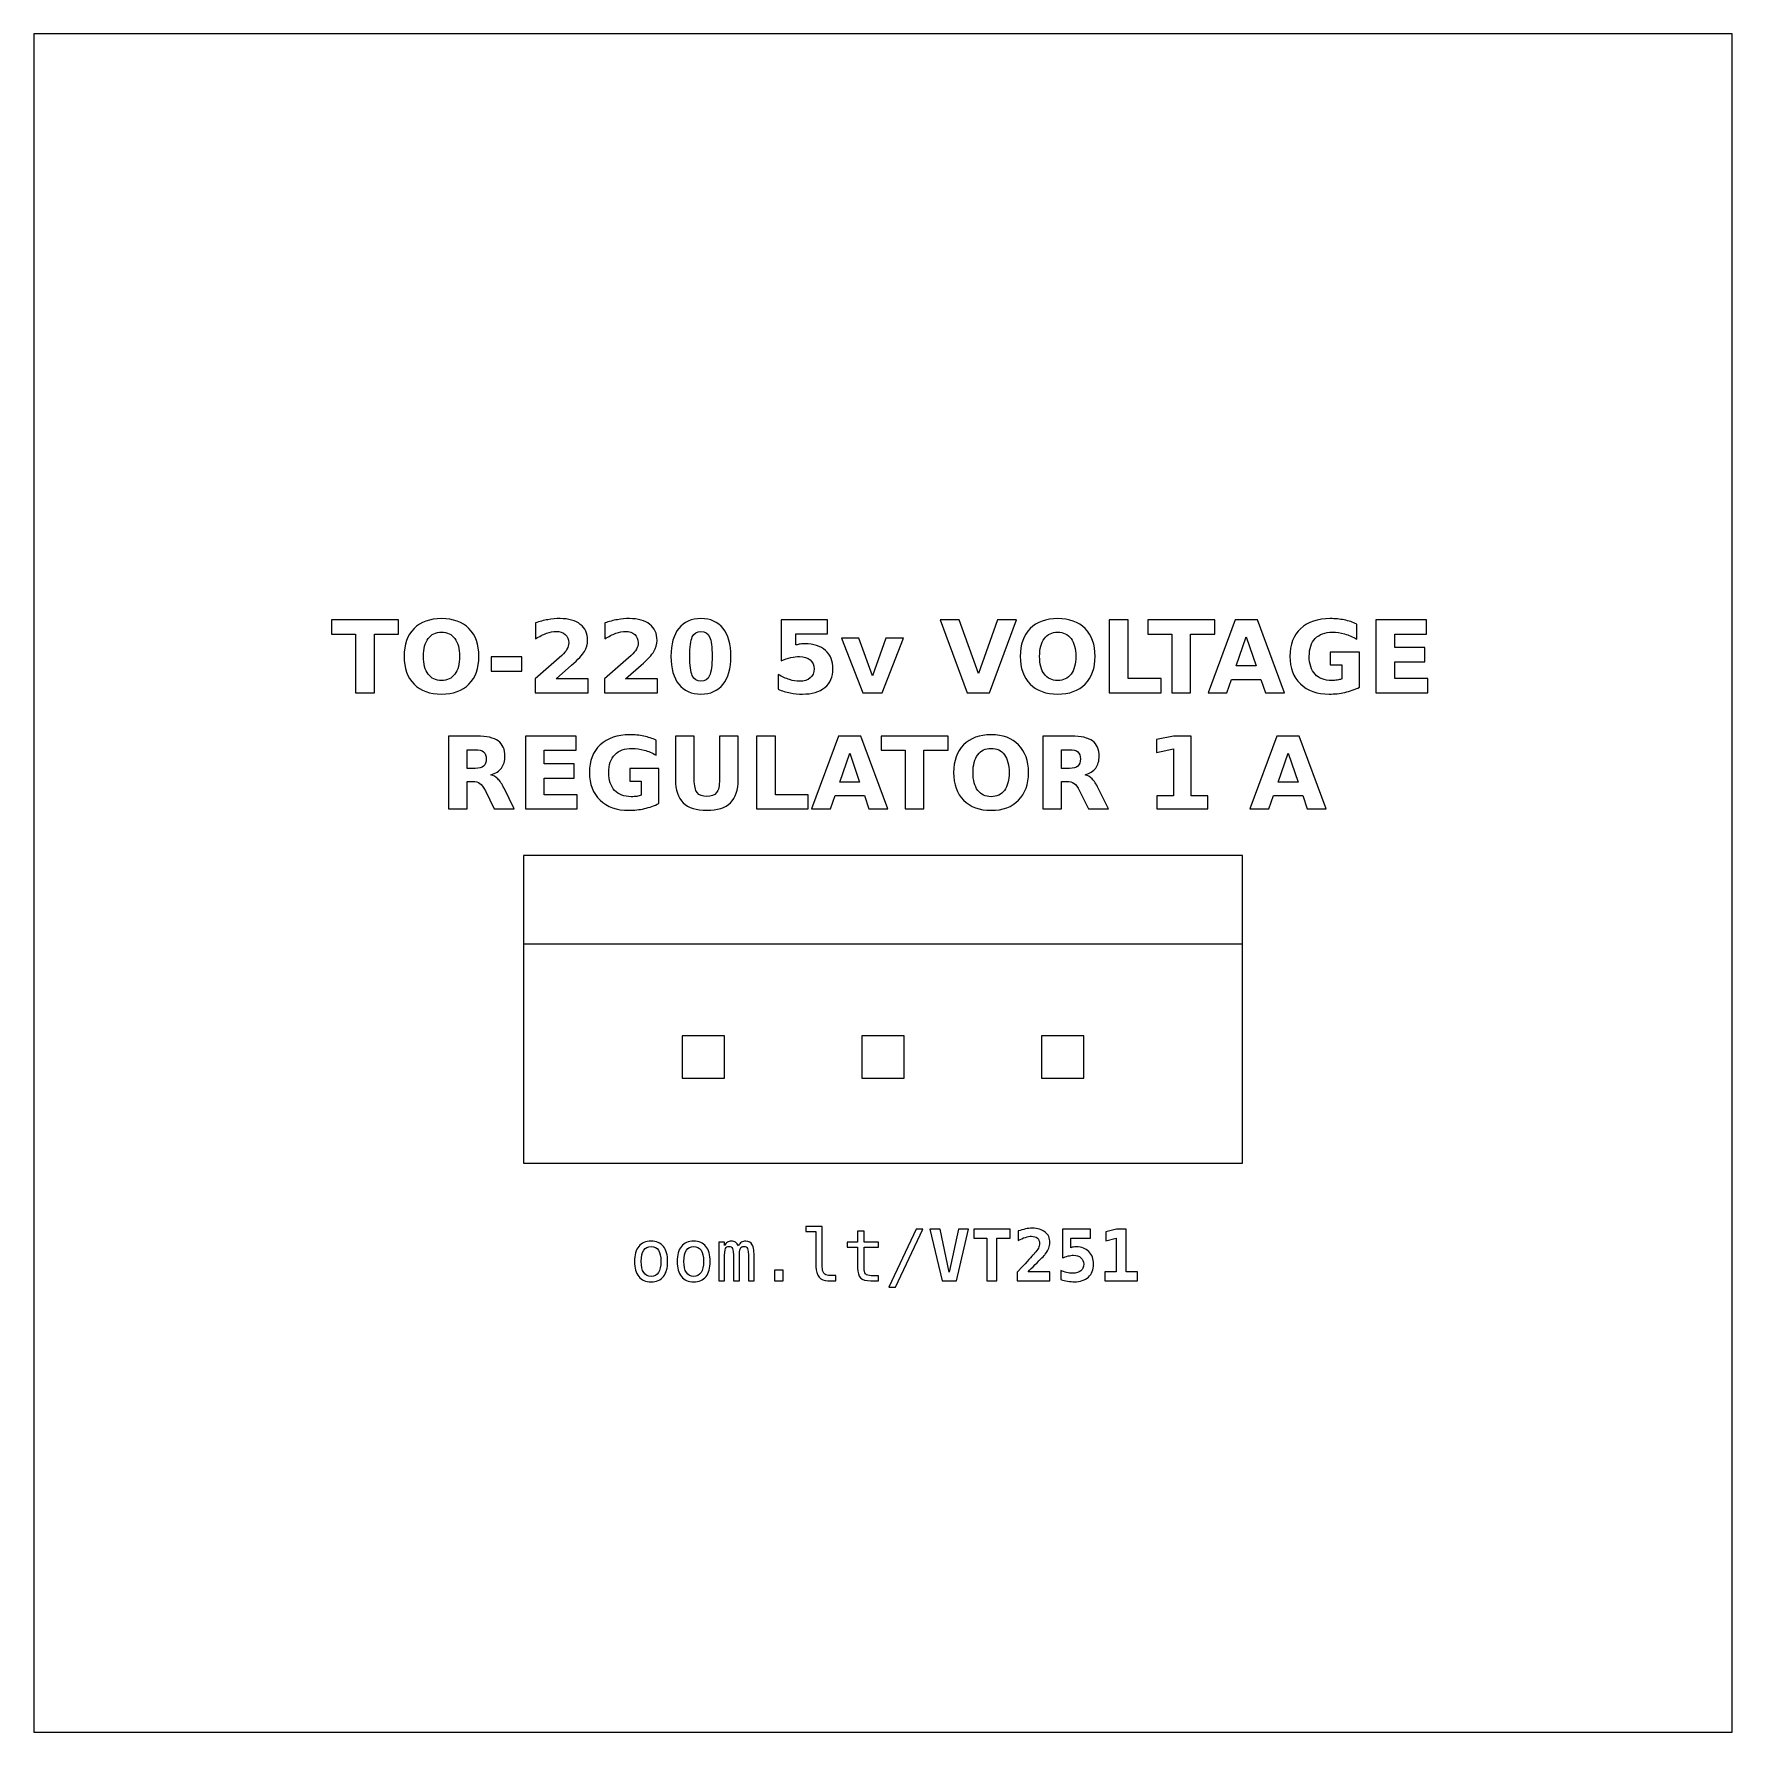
# Model space of a CAD drawing. Header units: centimetres. Extents: x -11.7 to -9.3, y -16.05 to -13.65.
import ezdxf

# ---------------------------------------------------------------- set-up
doc = ezdxf.new("R2010")
doc.units = ezdxf.units.CM
doc.header["$MEASUREMENT"] = 0
doc.layers.add('Layer 1', color=7, linetype='Continuous')

msp = doc.modelspace()

# ---------------------------------------------------------------- linework, layer by layer
at = {"layer": 'Layer 1', "color": 7}
msp.add_lwpolyline([(-11.7, -16.05), (-9.3, -16.05), (-9.3, -13.65), (-11.7, -13.65), (-11.7, -16.05)], close=True, dxfattribs=at)
at = {"layer": 'Layer 1', "color": 7, "lineweight": 20}
for points in [[(-11.008, -15.24605), (-9.992, -15.24605), (-9.992, -14.81105), (-11.008, -14.81105), (-11.008, -15.24605)], [(-10.784, -15.12605), (-10.724, -15.12605), (-10.724, -15.06605), (-10.784, -15.06605), (-10.784, -15.12605)], [(-10.53, -15.12605), (-10.47, -15.12605), (-10.47, -15.06605), (-10.53, -15.06605), (-10.53, -15.12605)], [(-10.276, -15.12605), (-10.216, -15.12605), (-10.216, -15.06605), (-10.276, -15.06605), (-10.276, -15.12605)]]:
    msp.add_lwpolyline(points, close=True, dxfattribs=at)
at = {"layer": 'Layer 1', "color": 250}
for points, knots in [([(-11.27954, -14.47815), (-11.27954, -14.47815), (-11.18474, -14.47815), (-11.18474, -14.47815), (-11.18474, -14.47815), (-11.18474, -14.47815), (-11.18474, -14.49821), (-11.18474, -14.49821), (-11.18474, -14.49821), (-11.18474, -14.49821), (-11.21884, -14.49821), (-11.21884, -14.49821), (-11.21884, -14.49821), (-11.21884, -14.49821), (-11.21884, -14.58102), (-11.21884, -14.58102), (-11.21884, -14.58102), (-11.21884, -14.58102), (-11.24537, -14.58102), (-11.24537, -14.58102), (-11.24537, -14.58102), (-11.24537, -14.58102), (-11.24537, -14.49821), (-11.24537, -14.49821), (-11.24537, -14.49821), (-11.24537, -14.49821), (-11.27954, -14.49821), (-11.27954, -14.49821), (-11.27954, -14.49821), (-11.27954, -14.49821), (-11.27954, -14.47815), (-11.27954, -14.47815)], [0, 0, 0, 0, 0.125, 0.125, 0.125, 0.125, 0.25, 0.25, 0.25, 0.25, 0.375, 0.375, 0.375, 0.375, 0.5, 0.5, 0.5, 0.5, 0.625, 0.625, 0.625, 0.625, 0.75, 0.75, 0.75, 0.75, 0.875, 0.875, 0.875, 0.875, 1, 1, 1, 1]), ([(-11.12401, -14.47629), (-11.10748, -14.47629), (-11.09452, -14.48102), (-11.08516, -14.4905), (-11.08516, -14.4905), (-11.07578, -14.49995), (-11.0711, -14.513), (-11.0711, -14.52968), (-11.0711, -14.52968), (-11.0711, -14.54631), (-11.07578, -14.55936), (-11.08516, -14.56881), (-11.08516, -14.56881), (-11.09452, -14.57829), (-11.10748, -14.58302), (-11.12401, -14.58302), (-11.12401, -14.58302), (-11.1405, -14.58302), (-11.15343, -14.57829), (-11.16284, -14.56881), (-11.16284, -14.56881), (-11.17222, -14.55936), (-11.17693, -14.54631), (-11.17693, -14.52968), (-11.17693, -14.52968), (-11.17693, -14.513), (-11.17222, -14.49995), (-11.16284, -14.4905), (-11.16284, -14.4905), (-11.15343, -14.48102), (-11.1405, -14.47629), (-11.12401, -14.47629)], [0, 0, 0, 0, 0.125, 0.125, 0.125, 0.125, 0.25, 0.25, 0.25, 0.25, 0.375, 0.375, 0.375, 0.375, 0.5, 0.5, 0.5, 0.5, 0.625, 0.625, 0.625, 0.625, 0.75, 0.75, 0.75, 0.75, 0.875, 0.875, 0.875, 0.875, 1, 1, 1, 1]), ([(-11.12401, -14.49551), (-11.1321, -14.49551), (-11.13836, -14.49849), (-11.14283, -14.50447), (-11.14283, -14.50447), (-11.14727, -14.51044), (-11.14951, -14.51884), (-11.14951, -14.52968), (-11.14951, -14.52968), (-11.14951, -14.5405), (-11.14727, -14.54887), (-11.14283, -14.55484), (-11.14283, -14.55484), (-11.13836, -14.56082), (-11.1321, -14.5638), (-11.12401, -14.5638), (-11.12401, -14.5638), (-11.11587, -14.5638), (-11.1096, -14.56082), (-11.10513, -14.55484), (-11.10513, -14.55484), (-11.10068, -14.54887), (-11.09845, -14.5405), (-11.09845, -14.52968), (-11.09845, -14.52968), (-11.09845, -14.51884), (-11.10068, -14.51044), (-11.10513, -14.50447), (-11.10513, -14.50447), (-11.1096, -14.49849), (-11.11587, -14.49551), (-11.12401, -14.49551)], [0, 0, 0, 0, 0.125, 0.125, 0.125, 0.125, 0.25, 0.25, 0.25, 0.25, 0.375, 0.375, 0.375, 0.375, 0.5, 0.5, 0.5, 0.5, 0.625, 0.625, 0.625, 0.625, 0.75, 0.75, 0.75, 0.75, 0.875, 0.875, 0.875, 0.875, 1, 1, 1, 1]), ([(-10.96216, -14.56152), (-10.96216, -14.56152), (-10.91688, -14.56152), (-10.91688, -14.56152), (-10.91688, -14.56152), (-10.91688, -14.56152), (-10.91688, -14.58102), (-10.91688, -14.58102), (-10.91688, -14.58102), (-10.91688, -14.58102), (-10.99165, -14.58102), (-10.99165, -14.58102), (-10.99165, -14.58102), (-10.99165, -14.58102), (-10.99165, -14.56152), (-10.99165, -14.56152), (-10.99165, -14.56152), (-10.99165, -14.56152), (-10.95409, -14.52839), (-10.95409, -14.52839), (-10.95409, -14.52839), (-10.95073, -14.52535), (-10.94826, -14.52239), (-10.94666, -14.5195), (-10.94666, -14.5195), (-10.94504, -14.5166), (-10.94424, -14.51359), (-10.94424, -14.51046), (-10.94424, -14.51046), (-10.94424, -14.50564), (-10.94586, -14.50176), (-10.9491, -14.49882), (-10.9491, -14.49882), (-10.95233, -14.49588), (-10.95663, -14.49443), (-10.96202, -14.49443), (-10.96202, -14.49443), (-10.96615, -14.49443), (-10.97067, -14.49532), (-10.97559, -14.49708), (-10.97559, -14.49708), (-10.9805, -14.49885), (-10.98577, -14.50148), (-10.99137, -14.50496), (-10.99137, -14.50496), (-10.99137, -14.50496), (-10.99137, -14.48236), (-10.99137, -14.48236), (-10.99137, -14.48236), (-10.98539, -14.48039), (-10.97949, -14.47888), (-10.97366, -14.47785), (-10.97366, -14.47785), (-10.96782, -14.47681), (-10.96211, -14.47629), (-10.95649, -14.47629), (-10.95649, -14.47629), (-10.94419, -14.47629), (-10.93462, -14.479), (-10.9278, -14.48443), (-10.9278, -14.48443), (-10.92098, -14.48984), (-10.91757, -14.49739), (-10.91757, -14.5071), (-10.91757, -14.5071), (-10.91757, -14.5127), (-10.91902, -14.51792), (-10.92192, -14.52277), (-10.92192, -14.52277), (-10.92481, -14.52761), (-10.9309, -14.5341), (-10.94017, -14.54224), (-10.94017, -14.54224), (-10.94017, -14.54224), (-10.96216, -14.56152), (-10.96216, -14.56152)], [0, 0, 0, 0, 0.0526316, 0.0526316, 0.0526316, 0.0526316, 0.1052632, 0.1052632, 0.1052632, 0.1052632, 0.1578947, 0.1578947, 0.1578947, 0.1578947, 0.2105263, 0.2105263, 0.2105263, 0.2105263, 0.2631579, 0.2631579, 0.2631579, 0.2631579, 0.3157895, 0.3157895, 0.3157895, 0.3157895, 0.3684211, 0.3684211, 0.3684211, 0.3684211, 0.4210526, 0.4210526, 0.4210526, 0.4210526, 0.4736842, 0.4736842, 0.4736842, 0.4736842, 0.5263158, 0.5263158, 0.5263158, 0.5263158, 0.5789474, 0.5789474, 0.5789474, 0.5789474, 0.6315789, 0.6315789, 0.6315789, 0.6315789, 0.6842105, 0.6842105, 0.6842105, 0.6842105, 0.7368421, 0.7368421, 0.7368421, 0.7368421, 0.7894737, 0.7894737, 0.7894737, 0.7894737, 0.8421053, 0.8421053, 0.8421053, 0.8421053, 0.8947368, 0.8947368, 0.8947368, 0.8947368, 0.9473684, 0.9473684, 0.9473684, 0.9473684, 1, 1, 1, 1]), ([(-10.86397, -14.56152), (-10.86397, -14.56152), (-10.81869, -14.56152), (-10.81869, -14.56152), (-10.81869, -14.56152), (-10.81869, -14.56152), (-10.81869, -14.58102), (-10.81869, -14.58102), (-10.81869, -14.58102), (-10.81869, -14.58102), (-10.89346, -14.58102), (-10.89346, -14.58102), (-10.89346, -14.58102), (-10.89346, -14.58102), (-10.89346, -14.56152), (-10.89346, -14.56152), (-10.89346, -14.56152), (-10.89346, -14.56152), (-10.8559, -14.52839), (-10.8559, -14.52839), (-10.8559, -14.52839), (-10.85254, -14.52535), (-10.85007, -14.52239), (-10.84847, -14.5195), (-10.84847, -14.5195), (-10.84685, -14.5166), (-10.84605, -14.51359), (-10.84605, -14.51046), (-10.84605, -14.51046), (-10.84605, -14.50564), (-10.84767, -14.50176), (-10.85091, -14.49882), (-10.85091, -14.49882), (-10.85414, -14.49588), (-10.85844, -14.49443), (-10.86383, -14.49443), (-10.86383, -14.49443), (-10.86796, -14.49443), (-10.87248, -14.49532), (-10.8774, -14.49708), (-10.8774, -14.49708), (-10.88231, -14.49885), (-10.88758, -14.50148), (-10.89318, -14.50496), (-10.89318, -14.50496), (-10.89318, -14.50496), (-10.89318, -14.48236), (-10.89318, -14.48236), (-10.89318, -14.48236), (-10.8872, -14.48039), (-10.8813, -14.47888), (-10.87547, -14.47785), (-10.87547, -14.47785), (-10.86963, -14.47681), (-10.86392, -14.47629), (-10.8583, -14.47629), (-10.8583, -14.47629), (-10.846, -14.47629), (-10.83643, -14.479), (-10.82961, -14.48443), (-10.82961, -14.48443), (-10.82279, -14.48984), (-10.81938, -14.49739), (-10.81938, -14.5071), (-10.81938, -14.5071), (-10.81938, -14.5127), (-10.82083, -14.51792), (-10.82373, -14.52277), (-10.82373, -14.52277), (-10.82662, -14.52761), (-10.83271, -14.5341), (-10.84198, -14.54224), (-10.84198, -14.54224), (-10.84198, -14.54224), (-10.86397, -14.56152), (-10.86397, -14.56152)], [0, 0, 0, 0, 0.0526316, 0.0526316, 0.0526316, 0.0526316, 0.1052632, 0.1052632, 0.1052632, 0.1052632, 0.1578947, 0.1578947, 0.1578947, 0.1578947, 0.2105263, 0.2105263, 0.2105263, 0.2105263, 0.2631579, 0.2631579, 0.2631579, 0.2631579, 0.3157895, 0.3157895, 0.3157895, 0.3157895, 0.3684211, 0.3684211, 0.3684211, 0.3684211, 0.4210526, 0.4210526, 0.4210526, 0.4210526, 0.4736842, 0.4736842, 0.4736842, 0.4736842, 0.5263158, 0.5263158, 0.5263158, 0.5263158, 0.5789474, 0.5789474, 0.5789474, 0.5789474, 0.6315789, 0.6315789, 0.6315789, 0.6315789, 0.6842105, 0.6842105, 0.6842105, 0.6842105, 0.7368421, 0.7368421, 0.7368421, 0.7368421, 0.7894737, 0.7894737, 0.7894737, 0.7894737, 0.8421053, 0.8421053, 0.8421053, 0.8421053, 0.8947368, 0.8947368, 0.8947368, 0.8947368, 0.9473684, 0.9473684, 0.9473684, 0.9473684, 1, 1, 1, 1]), ([(-10.715, -14.52968), (-10.715, -14.54673), (-10.71867, -14.55988), (-10.72603, -14.56914), (-10.72603, -14.56914), (-10.73337, -14.57839), (-10.74381, -14.58302), (-10.75731, -14.58302), (-10.75731, -14.58302), (-10.77086, -14.58302), (-10.78132, -14.57839), (-10.78866, -14.56914), (-10.78866, -14.56914), (-10.79602, -14.55988), (-10.79969, -14.54673), (-10.79969, -14.52968), (-10.79969, -14.52968), (-10.79969, -14.51261), (-10.79602, -14.49943), (-10.78866, -14.49017), (-10.78866, -14.49017), (-10.78132, -14.48093), (-10.77086, -14.47629), (-10.75731, -14.47629), (-10.75731, -14.47629), (-10.74381, -14.47629), (-10.73337, -14.48093), (-10.72603, -14.49017), (-10.72603, -14.49017), (-10.71867, -14.49943), (-10.715, -14.51261), (-10.715, -14.52968)], [0, 0, 0, 0, 0.125, 0.125, 0.125, 0.125, 0.25, 0.25, 0.25, 0.25, 0.375, 0.375, 0.375, 0.375, 0.5, 0.5, 0.5, 0.5, 0.625, 0.625, 0.625, 0.625, 0.75, 0.75, 0.75, 0.75, 0.875, 0.875, 0.875, 0.875, 1, 1, 1, 1]), ([(-10.74153, -14.52949), (-10.74153, -14.51663), (-10.74273, -14.50757), (-10.74515, -14.5023), (-10.74515, -14.5023), (-10.74755, -14.49706), (-10.75162, -14.49443), (-10.75731, -14.49443), (-10.75731, -14.49443), (-10.763, -14.49443), (-10.76707, -14.49706), (-10.76952, -14.5023), (-10.76952, -14.5023), (-10.77194, -14.50757), (-10.77316, -14.51663), (-10.77316, -14.52949), (-10.77316, -14.52949), (-10.77316, -14.54247), (-10.77194, -14.55165), (-10.76952, -14.55696), (-10.76952, -14.55696), (-10.76707, -14.5623), (-10.763, -14.56496), (-10.75731, -14.56496), (-10.75731, -14.56496), (-10.75167, -14.56496), (-10.74762, -14.5623), (-10.74517, -14.55696), (-10.74517, -14.55696), (-10.74275, -14.55165), (-10.74153, -14.54247), (-10.74153, -14.52949)], [0, 0, 0, 0, 0.125, 0.125, 0.125, 0.125, 0.25, 0.25, 0.25, 0.25, 0.375, 0.375, 0.375, 0.375, 0.5, 0.5, 0.5, 0.5, 0.625, 0.625, 0.625, 0.625, 0.75, 0.75, 0.75, 0.75, 0.875, 0.875, 0.875, 0.875, 1, 1, 1, 1]), ([(-10.64416, -14.47815), (-10.64416, -14.47815), (-10.57822, -14.47815), (-10.57822, -14.47815), (-10.57822, -14.47815), (-10.57822, -14.47815), (-10.57822, -14.49765), (-10.57822, -14.49765), (-10.57822, -14.49765), (-10.57822, -14.49765), (-10.62302, -14.49765), (-10.62302, -14.49765), (-10.62302, -14.49765), (-10.62302, -14.49765), (-10.62302, -14.51357), (-10.62302, -14.51357), (-10.62302, -14.51357), (-10.621, -14.51303), (-10.61897, -14.51261), (-10.61693, -14.5123), (-10.61693, -14.5123), (-10.61488, -14.51199), (-10.61274, -14.51185), (-10.61055, -14.51185), (-10.61055, -14.51185), (-10.598, -14.51185), (-10.58824, -14.51498), (-10.58125, -14.52126), (-10.58125, -14.52126), (-10.57427, -14.52752), (-10.57079, -14.53626), (-10.57079, -14.54746), (-10.57079, -14.54746), (-10.57079, -14.55858), (-10.5746, -14.56729), (-10.58219, -14.57359), (-10.58219, -14.57359), (-10.58979, -14.57987), (-10.60035, -14.58302), (-10.61385, -14.58302), (-10.61385, -14.58302), (-10.61968, -14.58302), (-10.62547, -14.58245), (-10.63118, -14.58133), (-10.63118, -14.58133), (-10.6369, -14.5802), (-10.64259, -14.5785), (-10.64823, -14.5762), (-10.64823, -14.5762), (-10.64823, -14.5762), (-10.64823, -14.55531), (-10.64823, -14.55531), (-10.64823, -14.55531), (-10.64263, -14.55854), (-10.63732, -14.56094), (-10.63229, -14.56253), (-10.63229, -14.56253), (-10.62725, -14.56416), (-10.6225, -14.56496), (-10.61806, -14.56496), (-10.61806, -14.56496), (-10.61161, -14.56496), (-10.60656, -14.56338), (-10.60286, -14.56023), (-10.60286, -14.56023), (-10.59917, -14.5571), (-10.59731, -14.55285), (-10.59731, -14.54746), (-10.59731, -14.54746), (-10.59731, -14.54205), (-10.59917, -14.53779), (-10.60286, -14.53467), (-10.60286, -14.53467), (-10.60656, -14.53154), (-10.61161, -14.52999), (-10.61806, -14.52999), (-10.61806, -14.52999), (-10.62187, -14.52999), (-10.62594, -14.53048), (-10.63024, -14.53147), (-10.63024, -14.53147), (-10.63457, -14.53245), (-10.6392, -14.53398), (-10.64416, -14.53605), (-10.64416, -14.53605), (-10.64416, -14.53605), (-10.64416, -14.47815), (-10.64416, -14.47815)], [0, 0, 0, 0, 0.0454545, 0.0454545, 0.0454545, 0.0454545, 0.0909091, 0.0909091, 0.0909091, 0.0909091, 0.1363636, 0.1363636, 0.1363636, 0.1363636, 0.1818182, 0.1818182, 0.1818182, 0.1818182, 0.2272727, 0.2272727, 0.2272727, 0.2272727, 0.2727273, 0.2727273, 0.2727273, 0.2727273, 0.3181818, 0.3181818, 0.3181818, 0.3181818, 0.3636364, 0.3636364, 0.3636364, 0.3636364, 0.4090909, 0.4090909, 0.4090909, 0.4090909, 0.4545455, 0.4545455, 0.4545455, 0.4545455, 0.5, 0.5, 0.5, 0.5, 0.5454545, 0.5454545, 0.5454545, 0.5454545, 0.5909091, 0.5909091, 0.5909091, 0.5909091, 0.6363636, 0.6363636, 0.6363636, 0.6363636, 0.6818182, 0.6818182, 0.6818182, 0.6818182, 0.7272727, 0.7272727, 0.7272727, 0.7272727, 0.7727273, 0.7727273, 0.7727273, 0.7727273, 0.8181818, 0.8181818, 0.8181818, 0.8181818, 0.8636364, 0.8636364, 0.8636364, 0.8636364, 0.9090909, 0.9090909, 0.9090909, 0.9090909, 0.9545455, 0.9545455, 0.9545455, 0.9545455, 1, 1, 1, 1]), ([(-10.41914, -14.47815), (-10.41914, -14.47815), (-10.39247, -14.47815), (-10.39247, -14.47815), (-10.39247, -14.47815), (-10.39247, -14.47815), (-10.36519, -14.55407), (-10.36519, -14.55407), (-10.36519, -14.55407), (-10.36519, -14.55407), (-10.33798, -14.47815), (-10.33798, -14.47815), (-10.33798, -14.47815), (-10.33798, -14.47815), (-10.31131, -14.47815), (-10.31131, -14.47815), (-10.31131, -14.47815), (-10.31131, -14.47815), (-10.34941, -14.58102), (-10.34941, -14.58102), (-10.34941, -14.58102), (-10.34941, -14.58102), (-10.38104, -14.58102), (-10.38104, -14.58102), (-10.38104, -14.58102), (-10.38104, -14.58102), (-10.41914, -14.47815), (-10.41914, -14.47815)], [0, 0, 0, 0, 0.1428571, 0.1428571, 0.1428571, 0.1428571, 0.2857143, 0.2857143, 0.2857143, 0.2857143, 0.4285714, 0.4285714, 0.4285714, 0.4285714, 0.5714286, 0.5714286, 0.5714286, 0.5714286, 0.7142857, 0.7142857, 0.7142857, 0.7142857, 0.8571429, 0.8571429, 0.8571429, 0.8571429, 1, 1, 1, 1]), ([(-10.25312, -14.47629), (-10.23659, -14.47629), (-10.22363, -14.48102), (-10.21427, -14.4905), (-10.21427, -14.4905), (-10.20489, -14.49995), (-10.20021, -14.513), (-10.20021, -14.52968), (-10.20021, -14.52968), (-10.20021, -14.54631), (-10.20489, -14.55936), (-10.21427, -14.56881), (-10.21427, -14.56881), (-10.22363, -14.57829), (-10.23659, -14.58302), (-10.25312, -14.58302), (-10.25312, -14.58302), (-10.26961, -14.58302), (-10.28254, -14.57829), (-10.29195, -14.56881), (-10.29195, -14.56881), (-10.30133, -14.55936), (-10.30604, -14.54631), (-10.30604, -14.52968), (-10.30604, -14.52968), (-10.30604, -14.513), (-10.30133, -14.49995), (-10.29195, -14.4905), (-10.29195, -14.4905), (-10.28254, -14.48102), (-10.26961, -14.47629), (-10.25312, -14.47629)], [0, 0, 0, 0, 0.125, 0.125, 0.125, 0.125, 0.25, 0.25, 0.25, 0.25, 0.375, 0.375, 0.375, 0.375, 0.5, 0.5, 0.5, 0.5, 0.625, 0.625, 0.625, 0.625, 0.75, 0.75, 0.75, 0.75, 0.875, 0.875, 0.875, 0.875, 1, 1, 1, 1]), ([(-10.25312, -14.49551), (-10.26121, -14.49551), (-10.26747, -14.49849), (-10.27194, -14.50447), (-10.27194, -14.50447), (-10.27638, -14.51044), (-10.27862, -14.51884), (-10.27862, -14.52968), (-10.27862, -14.52968), (-10.27862, -14.5405), (-10.27638, -14.54887), (-10.27194, -14.55484), (-10.27194, -14.55484), (-10.26747, -14.56082), (-10.26121, -14.5638), (-10.25312, -14.5638), (-10.25312, -14.5638), (-10.24498, -14.5638), (-10.23871, -14.56082), (-10.23424, -14.55484), (-10.23424, -14.55484), (-10.22979, -14.54887), (-10.22756, -14.5405), (-10.22756, -14.52968), (-10.22756, -14.52968), (-10.22756, -14.51884), (-10.22979, -14.51044), (-10.23424, -14.50447), (-10.23424, -14.50447), (-10.23871, -14.49849), (-10.24498, -14.49551), (-10.25312, -14.49551)], [0, 0, 0, 0, 0.125, 0.125, 0.125, 0.125, 0.25, 0.25, 0.25, 0.25, 0.375, 0.375, 0.375, 0.375, 0.5, 0.5, 0.5, 0.5, 0.625, 0.625, 0.625, 0.625, 0.75, 0.75, 0.75, 0.75, 0.875, 0.875, 0.875, 0.875, 1, 1, 1, 1]), ([(-10.18014, -14.47815), (-10.18014, -14.47815), (-10.15361, -14.47815), (-10.15361, -14.47815), (-10.15361, -14.47815), (-10.15361, -14.47815), (-10.15361, -14.56096), (-10.15361, -14.56096), (-10.15361, -14.56096), (-10.15361, -14.56096), (-10.10705, -14.56096), (-10.10705, -14.56096), (-10.10705, -14.56096), (-10.10705, -14.56096), (-10.10705, -14.58102), (-10.10705, -14.58102), (-10.10705, -14.58102), (-10.10705, -14.58102), (-10.18014, -14.58102), (-10.18014, -14.58102), (-10.18014, -14.58102), (-10.18014, -14.58102), (-10.18014, -14.47815), (-10.18014, -14.47815)], [0, 0, 0, 0, 0.1666667, 0.1666667, 0.1666667, 0.1666667, 0.3333333, 0.3333333, 0.3333333, 0.3333333, 0.5, 0.5, 0.5, 0.5, 0.6666667, 0.6666667, 0.6666667, 0.6666667, 0.8333333, 0.8333333, 0.8333333, 0.8333333, 1, 1, 1, 1]), ([(-10.12586, -14.47815), (-10.12586, -14.47815), (-10.03106, -14.47815), (-10.03106, -14.47815), (-10.03106, -14.47815), (-10.03106, -14.47815), (-10.03106, -14.49821), (-10.03106, -14.49821), (-10.03106, -14.49821), (-10.03106, -14.49821), (-10.06516, -14.49821), (-10.06516, -14.49821), (-10.06516, -14.49821), (-10.06516, -14.49821), (-10.06516, -14.58102), (-10.06516, -14.58102), (-10.06516, -14.58102), (-10.06516, -14.58102), (-10.09169, -14.58102), (-10.09169, -14.58102), (-10.09169, -14.58102), (-10.09169, -14.58102), (-10.09169, -14.49821), (-10.09169, -14.49821), (-10.09169, -14.49821), (-10.09169, -14.49821), (-10.12586, -14.49821), (-10.12586, -14.49821), (-10.12586, -14.49821), (-10.12586, -14.49821), (-10.12586, -14.47815), (-10.12586, -14.47815)], [0, 0, 0, 0, 0.125, 0.125, 0.125, 0.125, 0.25, 0.25, 0.25, 0.25, 0.375, 0.375, 0.375, 0.375, 0.5, 0.5, 0.5, 0.5, 0.625, 0.625, 0.625, 0.625, 0.75, 0.75, 0.75, 0.75, 0.875, 0.875, 0.875, 0.875, 1, 1, 1, 1]), ([(-9.96586, -14.5623), (-9.96586, -14.5623), (-10.00735, -14.5623), (-10.00735, -14.5623), (-10.00735, -14.5623), (-10.00735, -14.5623), (-10.01389, -14.58102), (-10.01389, -14.58102), (-10.01389, -14.58102), (-10.01389, -14.58102), (-10.04056, -14.58102), (-10.04056, -14.58102), (-10.04056, -14.58102), (-10.04056, -14.58102), (-10.00246, -14.47815), (-10.00246, -14.47815), (-10.00246, -14.47815), (-10.00246, -14.47815), (-9.97083, -14.47815), (-9.97083, -14.47815), (-9.97083, -14.47815), (-9.97083, -14.47815), (-9.93273, -14.58102), (-9.93273, -14.58102), (-9.93273, -14.58102), (-9.93273, -14.58102), (-9.9594, -14.58102), (-9.9594, -14.58102), (-9.9594, -14.58102), (-9.9594, -14.58102), (-9.96586, -14.5623), (-9.96586, -14.5623)], [0, 0, 0, 0, 0.125, 0.125, 0.125, 0.125, 0.25, 0.25, 0.25, 0.25, 0.375, 0.375, 0.375, 0.375, 0.5, 0.5, 0.5, 0.5, 0.625, 0.625, 0.625, 0.625, 0.75, 0.75, 0.75, 0.75, 0.875, 0.875, 0.875, 0.875, 1, 1, 1, 1]), ([(-9.82659, -14.57338), (-9.8332, -14.5766), (-9.84006, -14.579), (-9.84719, -14.58062), (-9.84719, -14.58062), (-9.85432, -14.58222), (-9.86165, -14.58302), (-9.86925, -14.58302), (-9.86925, -14.58302), (-9.88637, -14.58302), (-9.89994, -14.57822), (-9.90996, -14.56865), (-9.90996, -14.56865), (-9.91998, -14.55908), (-9.92499, -14.5461), (-9.92499, -14.52968), (-9.92499, -14.52968), (-9.92499, -14.5131), (-9.91988, -14.50007), (-9.9097, -14.49054), (-9.9097, -14.49054), (-9.89949, -14.48104), (-9.88552, -14.47629), (-9.86779, -14.47629), (-9.86779, -14.47629), (-9.86095, -14.47629), (-9.85439, -14.47693), (-9.84811, -14.47822), (-9.84811, -14.47822), (-9.84185, -14.47951), (-9.83592, -14.48142), (-9.83037, -14.48394), (-9.83037, -14.48394), (-9.83037, -14.48394), (-9.83037, -14.50522), (-9.83037, -14.50522), (-9.83037, -14.50522), (-9.83611, -14.50195), (-9.84183, -14.49953), (-9.8475, -14.49793), (-9.8475, -14.49793), (-9.85316, -14.49631), (-9.85885, -14.49551), (-9.86455, -14.49551), (-9.86455, -14.49551), (-9.87513, -14.49551), (-9.88327, -14.49847), (-9.88898, -14.50437), (-9.88898, -14.50437), (-9.8947, -14.51028), (-9.89757, -14.51872), (-9.89757, -14.52968), (-9.89757, -14.52968), (-9.89757, -14.54057), (-9.89481, -14.54899), (-9.88929, -14.55491), (-9.88929, -14.55491), (-9.88378, -14.56084), (-9.87595, -14.5638), (-9.86579, -14.5638), (-9.86579, -14.5638), (-9.86304, -14.5638), (-9.86048, -14.56364), (-9.8581, -14.56329), (-9.8581, -14.56329), (-9.85573, -14.56293), (-9.85361, -14.56239), (-9.85173, -14.56166), (-9.85173, -14.56166), (-9.85173, -14.56166), (-9.85173, -14.54167), (-9.85173, -14.54167), (-9.85173, -14.54167), (-9.85173, -14.54167), (-9.86791, -14.54167), (-9.86791, -14.54167), (-9.86791, -14.54167), (-9.86791, -14.54167), (-9.86791, -14.52389), (-9.86791, -14.52389), (-9.86791, -14.52389), (-9.86791, -14.52389), (-9.82659, -14.52389), (-9.82659, -14.52389), (-9.82659, -14.52389), (-9.82659, -14.52389), (-9.82659, -14.57338), (-9.82659, -14.57338)], [0, 0, 0, 0, 0.0454545, 0.0454545, 0.0454545, 0.0454545, 0.0909091, 0.0909091, 0.0909091, 0.0909091, 0.1363636, 0.1363636, 0.1363636, 0.1363636, 0.1818182, 0.1818182, 0.1818182, 0.1818182, 0.2272727, 0.2272727, 0.2272727, 0.2272727, 0.2727273, 0.2727273, 0.2727273, 0.2727273, 0.3181818, 0.3181818, 0.3181818, 0.3181818, 0.3636364, 0.3636364, 0.3636364, 0.3636364, 0.4090909, 0.4090909, 0.4090909, 0.4090909, 0.4545455, 0.4545455, 0.4545455, 0.4545455, 0.5, 0.5, 0.5, 0.5, 0.5454545, 0.5454545, 0.5454545, 0.5454545, 0.5909091, 0.5909091, 0.5909091, 0.5909091, 0.6363636, 0.6363636, 0.6363636, 0.6363636, 0.6818182, 0.6818182, 0.6818182, 0.6818182, 0.7272727, 0.7272727, 0.7272727, 0.7272727, 0.7727273, 0.7727273, 0.7727273, 0.7727273, 0.8181818, 0.8181818, 0.8181818, 0.8181818, 0.8636364, 0.8636364, 0.8636364, 0.8636364, 0.9090909, 0.9090909, 0.9090909, 0.9090909, 0.9545455, 0.9545455, 0.9545455, 0.9545455, 1, 1, 1, 1]), ([(-9.80323, -14.47815), (-9.80323, -14.47815), (-9.73164, -14.47815), (-9.73164, -14.47815), (-9.73164, -14.47815), (-9.73164, -14.47815), (-9.73164, -14.49821), (-9.73164, -14.49821), (-9.73164, -14.49821), (-9.73164, -14.49821), (-9.7767, -14.49821), (-9.7767, -14.49821), (-9.7767, -14.49821), (-9.7767, -14.49821), (-9.7767, -14.51736), (-9.7767, -14.51736), (-9.7767, -14.51736), (-9.7767, -14.51736), (-9.73435, -14.51736), (-9.73435, -14.51736), (-9.73435, -14.51736), (-9.73435, -14.51736), (-9.73435, -14.53742), (-9.73435, -14.53742), (-9.73435, -14.53742), (-9.73435, -14.53742), (-9.7767, -14.53742), (-9.7767, -14.53742), (-9.7767, -14.53742), (-9.7767, -14.53742), (-9.7767, -14.56096), (-9.7767, -14.56096), (-9.7767, -14.56096), (-9.7767, -14.56096), (-9.73014, -14.56096), (-9.73014, -14.56096), (-9.73014, -14.56096), (-9.73014, -14.56096), (-9.73014, -14.58102), (-9.73014, -14.58102), (-9.73014, -14.58102), (-9.73014, -14.58102), (-9.80323, -14.58102), (-9.80323, -14.58102), (-9.80323, -14.58102), (-9.80323, -14.58102), (-9.80323, -14.47815), (-9.80323, -14.47815)], [0, 0, 0, 0, 0.0833333, 0.0833333, 0.0833333, 0.0833333, 0.1666667, 0.1666667, 0.1666667, 0.1666667, 0.25, 0.25, 0.25, 0.25, 0.3333333, 0.3333333, 0.3333333, 0.3333333, 0.4166667, 0.4166667, 0.4166667, 0.4166667, 0.5, 0.5, 0.5, 0.5, 0.5833333, 0.5833333, 0.5833333, 0.5833333, 0.6666667, 0.6666667, 0.6666667, 0.6666667, 0.75, 0.75, 0.75, 0.75, 0.8333333, 0.8333333, 0.8333333, 0.8333333, 0.9166667, 0.9166667, 0.9166667, 0.9166667, 1, 1, 1, 1]), ([(-10.55879, -14.50386), (-10.55879, -14.50386), (-10.53412, -14.50386), (-10.53412, -14.50386), (-10.53412, -14.50386), (-10.53412, -14.50386), (-10.5149, -14.55717), (-10.5149, -14.55717), (-10.5149, -14.55717), (-10.5149, -14.55717), (-10.49576, -14.50386), (-10.49576, -14.50386), (-10.49576, -14.50386), (-10.49576, -14.50386), (-10.47102, -14.50386), (-10.47102, -14.50386), (-10.47102, -14.50386), (-10.47102, -14.50386), (-10.50141, -14.58102), (-10.50141, -14.58102), (-10.50141, -14.58102), (-10.50141, -14.58102), (-10.52847, -14.58102), (-10.52847, -14.58102), (-10.52847, -14.58102), (-10.52847, -14.58102), (-10.55879, -14.50386), (-10.55879, -14.50386)], [0, 0, 0, 0, 0.1428571, 0.1428571, 0.1428571, 0.1428571, 0.2857143, 0.2857143, 0.2857143, 0.2857143, 0.4285714, 0.4285714, 0.4285714, 0.4285714, 0.5714286, 0.5714286, 0.5714286, 0.5714286, 0.7142857, 0.7142857, 0.7142857, 0.7142857, 0.8571429, 0.8571429, 0.8571429, 0.8571429, 1, 1, 1, 1]), ([(-10.00074, -14.5432), (-10.00074, -14.5432), (-9.97254, -14.5432), (-9.97254, -14.5432), (-9.97254, -14.5432), (-9.97254, -14.5432), (-9.98661, -14.50228), (-9.98661, -14.50228), (-9.98661, -14.50228), (-9.98661, -14.50228), (-10.00074, -14.5432), (-10.00074, -14.5432)], [0, 0, 0, 0, 0.3333333, 0.3333333, 0.3333333, 0.3333333, 0.6666667, 0.6666667, 0.6666667, 0.6666667, 1, 1, 1, 1]), ([(-11.05374, -14.53039), (-11.05374, -14.53039), (-11.01046, -14.53039), (-11.01046, -14.53039), (-11.01046, -14.53039), (-11.01046, -14.53039), (-11.01046, -14.55045), (-11.01046, -14.55045), (-11.01046, -14.55045), (-11.01046, -14.55045), (-11.05374, -14.55045), (-11.05374, -14.55045), (-11.05374, -14.55045), (-11.05374, -14.55045), (-11.05374, -14.53039), (-11.05374, -14.53039)], [0, 0, 0, 0, 0.25, 0.25, 0.25, 0.25, 0.5, 0.5, 0.5, 0.5, 0.75, 0.75, 0.75, 0.75, 1, 1, 1, 1]), ([(-11.0876, -14.70635), (-11.0876, -14.70635), (-11.0876, -14.74527), (-11.0876, -14.74527), (-11.0876, -14.74527), (-11.0876, -14.74527), (-11.11413, -14.74527), (-11.11413, -14.74527), (-11.11413, -14.74527), (-11.11413, -14.74527), (-11.11413, -14.6424), (-11.11413, -14.6424), (-11.11413, -14.6424), (-11.11413, -14.6424), (-11.07361, -14.6424), (-11.07361, -14.6424), (-11.07361, -14.6424), (-11.06006, -14.6424), (-11.05011, -14.64468), (-11.04381, -14.64922), (-11.04381, -14.64922), (-11.03749, -14.65376), (-11.03433, -14.66096), (-11.03433, -14.67079), (-11.03433, -14.67079), (-11.03433, -14.67758), (-11.03598, -14.68318), (-11.03925, -14.68753), (-11.03925, -14.68753), (-11.04254, -14.69191), (-11.0475, -14.69513), (-11.05411, -14.69718), (-11.05411, -14.69718), (-11.05049, -14.69802), (-11.04722, -14.69988), (-11.04435, -14.7028), (-11.04435, -14.7028), (-11.04148, -14.70571), (-11.03859, -14.71013), (-11.03565, -14.71606), (-11.03565, -14.71606), (-11.03565, -14.71606), (-11.02123, -14.74527), (-11.02123, -14.74527), (-11.02123, -14.74527), (-11.02123, -14.74527), (-11.0495, -14.74527), (-11.0495, -14.74527), (-11.0495, -14.74527), (-11.0495, -14.74527), (-11.06204, -14.71971), (-11.06204, -14.71971), (-11.06204, -14.71971), (-11.06455, -14.71458), (-11.06712, -14.71105), (-11.06973, -14.70917), (-11.06973, -14.70917), (-11.07232, -14.70729), (-11.07577, -14.70635), (-11.0801, -14.70635), (-11.0801, -14.70635), (-11.0801, -14.70635), (-11.0876, -14.70635), (-11.0876, -14.70635)], [0, 0, 0, 0, 0.0625, 0.0625, 0.0625, 0.0625, 0.125, 0.125, 0.125, 0.125, 0.1875, 0.1875, 0.1875, 0.1875, 0.25, 0.25, 0.25, 0.25, 0.3125, 0.3125, 0.3125, 0.3125, 0.375, 0.375, 0.375, 0.375, 0.4375, 0.4375, 0.4375, 0.4375, 0.5, 0.5, 0.5, 0.5, 0.5625, 0.5625, 0.5625, 0.5625, 0.625, 0.625, 0.625, 0.625, 0.6875, 0.6875, 0.6875, 0.6875, 0.75, 0.75, 0.75, 0.75, 0.8125, 0.8125, 0.8125, 0.8125, 0.875, 0.875, 0.875, 0.875, 0.9375, 0.9375, 0.9375, 0.9375, 1, 1, 1, 1]), ([(-11.07643, -14.68803), (-11.07088, -14.68803), (-11.06688, -14.68699), (-11.06448, -14.68492), (-11.06448, -14.68492), (-11.06206, -14.68285), (-11.06086, -14.67944), (-11.06086, -14.67471), (-11.06086, -14.67471), (-11.06086, -14.67003), (-11.06206, -14.66667), (-11.06448, -14.66465), (-11.06448, -14.66465), (-11.06688, -14.66263), (-11.07088, -14.66162), (-11.07643, -14.66162), (-11.07643, -14.66162), (-11.07643, -14.66162), (-11.0876, -14.66162), (-11.0876, -14.66162), (-11.0876, -14.66162), (-11.0876, -14.66162), (-11.0876, -14.68803), (-11.0876, -14.68803), (-11.0876, -14.68803), (-11.0876, -14.68803), (-11.07643, -14.68803), (-11.07643, -14.68803)], [0, 0, 0, 0, 0.1428571, 0.1428571, 0.1428571, 0.1428571, 0.2857143, 0.2857143, 0.2857143, 0.2857143, 0.4285714, 0.4285714, 0.4285714, 0.4285714, 0.5714286, 0.5714286, 0.5714286, 0.5714286, 0.7142857, 0.7142857, 0.7142857, 0.7142857, 0.8571429, 0.8571429, 0.8571429, 0.8571429, 1, 1, 1, 1]), ([(-11.00548, -14.6424), (-11.00548, -14.6424), (-10.93389, -14.6424), (-10.93389, -14.6424), (-10.93389, -14.6424), (-10.93389, -14.6424), (-10.93389, -14.66246), (-10.93389, -14.66246), (-10.93389, -14.66246), (-10.93389, -14.66246), (-10.97895, -14.66246), (-10.97895, -14.66246), (-10.97895, -14.66246), (-10.97895, -14.66246), (-10.97895, -14.68161), (-10.97895, -14.68161), (-10.97895, -14.68161), (-10.97895, -14.68161), (-10.9366, -14.68161), (-10.9366, -14.68161), (-10.9366, -14.68161), (-10.9366, -14.68161), (-10.9366, -14.70167), (-10.9366, -14.70167), (-10.9366, -14.70167), (-10.9366, -14.70167), (-10.97895, -14.70167), (-10.97895, -14.70167), (-10.97895, -14.70167), (-10.97895, -14.70167), (-10.97895, -14.72521), (-10.97895, -14.72521), (-10.97895, -14.72521), (-10.97895, -14.72521), (-10.93239, -14.72521), (-10.93239, -14.72521), (-10.93239, -14.72521), (-10.93239, -14.72521), (-10.93239, -14.74527), (-10.93239, -14.74527), (-10.93239, -14.74527), (-10.93239, -14.74527), (-11.00548, -14.74527), (-11.00548, -14.74527), (-11.00548, -14.74527), (-11.00548, -14.74527), (-11.00548, -14.6424), (-11.00548, -14.6424)], [0, 0, 0, 0, 0.0833333, 0.0833333, 0.0833333, 0.0833333, 0.1666667, 0.1666667, 0.1666667, 0.1666667, 0.25, 0.25, 0.25, 0.25, 0.3333333, 0.3333333, 0.3333333, 0.3333333, 0.4166667, 0.4166667, 0.4166667, 0.4166667, 0.5, 0.5, 0.5, 0.5, 0.5833333, 0.5833333, 0.5833333, 0.5833333, 0.6666667, 0.6666667, 0.6666667, 0.6666667, 0.75, 0.75, 0.75, 0.75, 0.8333333, 0.8333333, 0.8333333, 0.8333333, 0.9166667, 0.9166667, 0.9166667, 0.9166667, 1, 1, 1, 1]), ([(-10.81661, -14.73763), (-10.82322, -14.74085), (-10.83008, -14.74325), (-10.83721, -14.74487), (-10.83721, -14.74487), (-10.84434, -14.74647), (-10.85167, -14.74727), (-10.85927, -14.74727), (-10.85927, -14.74727), (-10.87639, -14.74727), (-10.88996, -14.74247), (-10.89998, -14.7329), (-10.89998, -14.7329), (-10.91, -14.72333), (-10.91501, -14.71035), (-10.91501, -14.69393), (-10.91501, -14.69393), (-10.91501, -14.67735), (-10.9099, -14.66432), (-10.89972, -14.65479), (-10.89972, -14.65479), (-10.88951, -14.64529), (-10.87554, -14.64054), (-10.85781, -14.64054), (-10.85781, -14.64054), (-10.85097, -14.64054), (-10.84441, -14.64118), (-10.83813, -14.64247), (-10.83813, -14.64247), (-10.83187, -14.64376), (-10.82594, -14.64567), (-10.82039, -14.64819), (-10.82039, -14.64819), (-10.82039, -14.64819), (-10.82039, -14.66947), (-10.82039, -14.66947), (-10.82039, -14.66947), (-10.82613, -14.6662), (-10.83185, -14.66378), (-10.83752, -14.66218), (-10.83752, -14.66218), (-10.84318, -14.66056), (-10.84887, -14.65976), (-10.85457, -14.65976), (-10.85457, -14.65976), (-10.86515, -14.65976), (-10.87329, -14.66272), (-10.879, -14.66862), (-10.879, -14.66862), (-10.88472, -14.67453), (-10.88759, -14.68297), (-10.88759, -14.69393), (-10.88759, -14.69393), (-10.88759, -14.70482), (-10.88483, -14.71324), (-10.87931, -14.71916), (-10.87931, -14.71916), (-10.8738, -14.72509), (-10.86597, -14.72805), (-10.85581, -14.72805), (-10.85581, -14.72805), (-10.85306, -14.72805), (-10.8505, -14.72789), (-10.84812, -14.72754), (-10.84812, -14.72754), (-10.84575, -14.72718), (-10.84363, -14.72664), (-10.84175, -14.72591), (-10.84175, -14.72591), (-10.84175, -14.72591), (-10.84175, -14.70592), (-10.84175, -14.70592), (-10.84175, -14.70592), (-10.84175, -14.70592), (-10.85793, -14.70592), (-10.85793, -14.70592), (-10.85793, -14.70592), (-10.85793, -14.70592), (-10.85793, -14.68814), (-10.85793, -14.68814), (-10.85793, -14.68814), (-10.85793, -14.68814), (-10.81661, -14.68814), (-10.81661, -14.68814), (-10.81661, -14.68814), (-10.81661, -14.68814), (-10.81661, -14.73763), (-10.81661, -14.73763)], [0, 0, 0, 0, 0.0454545, 0.0454545, 0.0454545, 0.0454545, 0.0909091, 0.0909091, 0.0909091, 0.0909091, 0.1363636, 0.1363636, 0.1363636, 0.1363636, 0.1818182, 0.1818182, 0.1818182, 0.1818182, 0.2272727, 0.2272727, 0.2272727, 0.2272727, 0.2727273, 0.2727273, 0.2727273, 0.2727273, 0.3181818, 0.3181818, 0.3181818, 0.3181818, 0.3636364, 0.3636364, 0.3636364, 0.3636364, 0.4090909, 0.4090909, 0.4090909, 0.4090909, 0.4545455, 0.4545455, 0.4545455, 0.4545455, 0.5, 0.5, 0.5, 0.5, 0.5454545, 0.5454545, 0.5454545, 0.5454545, 0.5909091, 0.5909091, 0.5909091, 0.5909091, 0.6363636, 0.6363636, 0.6363636, 0.6363636, 0.6818182, 0.6818182, 0.6818182, 0.6818182, 0.7272727, 0.7272727, 0.7272727, 0.7272727, 0.7727273, 0.7727273, 0.7727273, 0.7727273, 0.8181818, 0.8181818, 0.8181818, 0.8181818, 0.8636364, 0.8636364, 0.8636364, 0.8636364, 0.9090909, 0.9090909, 0.9090909, 0.9090909, 0.9545455, 0.9545455, 0.9545455, 0.9545455, 1, 1, 1, 1]), ([(-10.79325, -14.6424), (-10.79325, -14.6424), (-10.76672, -14.6424), (-10.76672, -14.6424), (-10.76672, -14.6424), (-10.76672, -14.6424), (-10.76672, -14.70407), (-10.76672, -14.70407), (-10.76672, -14.70407), (-10.76672, -14.71256), (-10.76534, -14.71865), (-10.76256, -14.72229), (-10.76256, -14.72229), (-10.75978, -14.72594), (-10.75525, -14.72777), (-10.74894, -14.72777), (-10.74894, -14.72777), (-10.74259, -14.72777), (-10.73803, -14.72594), (-10.73526, -14.72229), (-10.73526, -14.72229), (-10.73248, -14.71865), (-10.73109, -14.71256), (-10.73109, -14.70407), (-10.73109, -14.70407), (-10.73109, -14.70407), (-10.73109, -14.6424), (-10.73109, -14.6424), (-10.73109, -14.6424), (-10.73109, -14.6424), (-10.70456, -14.6424), (-10.70456, -14.6424), (-10.70456, -14.6424), (-10.70456, -14.6424), (-10.70456, -14.70407), (-10.70456, -14.70407), (-10.70456, -14.70407), (-10.70456, -14.71862), (-10.70821, -14.72947), (-10.71552, -14.73659), (-10.71552, -14.73659), (-10.72281, -14.74372), (-10.73396, -14.74727), (-10.74894, -14.74727), (-10.74894, -14.74727), (-10.76388, -14.74727), (-10.775, -14.74372), (-10.78229, -14.73659), (-10.78229, -14.73659), (-10.78961, -14.72947), (-10.79325, -14.71862), (-10.79325, -14.70407), (-10.79325, -14.70407), (-10.79325, -14.70407), (-10.79325, -14.6424), (-10.79325, -14.6424)], [0, 0, 0, 0, 0.0714286, 0.0714286, 0.0714286, 0.0714286, 0.1428571, 0.1428571, 0.1428571, 0.1428571, 0.2142857, 0.2142857, 0.2142857, 0.2142857, 0.2857143, 0.2857143, 0.2857143, 0.2857143, 0.3571429, 0.3571429, 0.3571429, 0.3571429, 0.4285714, 0.4285714, 0.4285714, 0.4285714, 0.5, 0.5, 0.5, 0.5, 0.5714286, 0.5714286, 0.5714286, 0.5714286, 0.6428571, 0.6428571, 0.6428571, 0.6428571, 0.7142857, 0.7142857, 0.7142857, 0.7142857, 0.7857143, 0.7857143, 0.7857143, 0.7857143, 0.8571429, 0.8571429, 0.8571429, 0.8571429, 0.9285714, 0.9285714, 0.9285714, 0.9285714, 1, 1, 1, 1]), ([(-10.67867, -14.6424), (-10.67867, -14.6424), (-10.65214, -14.6424), (-10.65214, -14.6424), (-10.65214, -14.6424), (-10.65214, -14.6424), (-10.65214, -14.72521), (-10.65214, -14.72521), (-10.65214, -14.72521), (-10.65214, -14.72521), (-10.60558, -14.72521), (-10.60558, -14.72521), (-10.60558, -14.72521), (-10.60558, -14.72521), (-10.60558, -14.74527), (-10.60558, -14.74527), (-10.60558, -14.74527), (-10.60558, -14.74527), (-10.67867, -14.74527), (-10.67867, -14.74527), (-10.67867, -14.74527), (-10.67867, -14.74527), (-10.67867, -14.6424), (-10.67867, -14.6424)], [0, 0, 0, 0, 0.1666667, 0.1666667, 0.1666667, 0.1666667, 0.3333333, 0.3333333, 0.3333333, 0.3333333, 0.5, 0.5, 0.5, 0.5, 0.6666667, 0.6666667, 0.6666667, 0.6666667, 0.8333333, 0.8333333, 0.8333333, 0.8333333, 1, 1, 1, 1]), ([(-10.52634, -14.72655), (-10.52634, -14.72655), (-10.56783, -14.72655), (-10.56783, -14.72655), (-10.56783, -14.72655), (-10.56783, -14.72655), (-10.57437, -14.74527), (-10.57437, -14.74527), (-10.57437, -14.74527), (-10.57437, -14.74527), (-10.60104, -14.74527), (-10.60104, -14.74527), (-10.60104, -14.74527), (-10.60104, -14.74527), (-10.56294, -14.6424), (-10.56294, -14.6424), (-10.56294, -14.6424), (-10.56294, -14.6424), (-10.53131, -14.6424), (-10.53131, -14.6424), (-10.53131, -14.6424), (-10.53131, -14.6424), (-10.49321, -14.74527), (-10.49321, -14.74527), (-10.49321, -14.74527), (-10.49321, -14.74527), (-10.51988, -14.74527), (-10.51988, -14.74527), (-10.51988, -14.74527), (-10.51988, -14.74527), (-10.52634, -14.72655), (-10.52634, -14.72655)], [0, 0, 0, 0, 0.125, 0.125, 0.125, 0.125, 0.25, 0.25, 0.25, 0.25, 0.375, 0.375, 0.375, 0.375, 0.5, 0.5, 0.5, 0.5, 0.625, 0.625, 0.625, 0.625, 0.75, 0.75, 0.75, 0.75, 0.875, 0.875, 0.875, 0.875, 1, 1, 1, 1]), ([(-10.50278, -14.6424), (-10.50278, -14.6424), (-10.40798, -14.6424), (-10.40798, -14.6424), (-10.40798, -14.6424), (-10.40798, -14.6424), (-10.40798, -14.66246), (-10.40798, -14.66246), (-10.40798, -14.66246), (-10.40798, -14.66246), (-10.44208, -14.66246), (-10.44208, -14.66246), (-10.44208, -14.66246), (-10.44208, -14.66246), (-10.44208, -14.74527), (-10.44208, -14.74527), (-10.44208, -14.74527), (-10.44208, -14.74527), (-10.46861, -14.74527), (-10.46861, -14.74527), (-10.46861, -14.74527), (-10.46861, -14.74527), (-10.46861, -14.66246), (-10.46861, -14.66246), (-10.46861, -14.66246), (-10.46861, -14.66246), (-10.50278, -14.66246), (-10.50278, -14.66246), (-10.50278, -14.66246), (-10.50278, -14.66246), (-10.50278, -14.6424), (-10.50278, -14.6424)], [0, 0, 0, 0, 0.125, 0.125, 0.125, 0.125, 0.25, 0.25, 0.25, 0.25, 0.375, 0.375, 0.375, 0.375, 0.5, 0.5, 0.5, 0.5, 0.625, 0.625, 0.625, 0.625, 0.75, 0.75, 0.75, 0.75, 0.875, 0.875, 0.875, 0.875, 1, 1, 1, 1]), ([(-10.34725, -14.64054), (-10.33072, -14.64054), (-10.31776, -14.64527), (-10.3084, -14.65475), (-10.3084, -14.65475), (-10.29902, -14.6642), (-10.29434, -14.67725), (-10.29434, -14.69393), (-10.29434, -14.69393), (-10.29434, -14.71056), (-10.29902, -14.72361), (-10.3084, -14.73306), (-10.3084, -14.73306), (-10.31776, -14.74254), (-10.33072, -14.74727), (-10.34725, -14.74727), (-10.34725, -14.74727), (-10.36374, -14.74727), (-10.37667, -14.74254), (-10.38608, -14.73306), (-10.38608, -14.73306), (-10.39546, -14.72361), (-10.40017, -14.71056), (-10.40017, -14.69393), (-10.40017, -14.69393), (-10.40017, -14.67725), (-10.39546, -14.6642), (-10.38608, -14.65475), (-10.38608, -14.65475), (-10.37667, -14.64527), (-10.36374, -14.64054), (-10.34725, -14.64054)], [0, 0, 0, 0, 0.125, 0.125, 0.125, 0.125, 0.25, 0.25, 0.25, 0.25, 0.375, 0.375, 0.375, 0.375, 0.5, 0.5, 0.5, 0.5, 0.625, 0.625, 0.625, 0.625, 0.75, 0.75, 0.75, 0.75, 0.875, 0.875, 0.875, 0.875, 1, 1, 1, 1]), ([(-10.34725, -14.65976), (-10.35534, -14.65976), (-10.3616, -14.66274), (-10.36607, -14.66872), (-10.36607, -14.66872), (-10.37051, -14.67469), (-10.37275, -14.68309), (-10.37275, -14.69393), (-10.37275, -14.69393), (-10.37275, -14.70475), (-10.37051, -14.71312), (-10.36607, -14.71909), (-10.36607, -14.71909), (-10.3616, -14.72507), (-10.35534, -14.72805), (-10.34725, -14.72805), (-10.34725, -14.72805), (-10.33911, -14.72805), (-10.33284, -14.72507), (-10.32837, -14.71909), (-10.32837, -14.71909), (-10.32392, -14.71312), (-10.32169, -14.70475), (-10.32169, -14.69393), (-10.32169, -14.69393), (-10.32169, -14.68309), (-10.32392, -14.67469), (-10.32837, -14.66872), (-10.32837, -14.66872), (-10.33284, -14.66274), (-10.33911, -14.65976), (-10.34725, -14.65976)], [0, 0, 0, 0, 0.125, 0.125, 0.125, 0.125, 0.25, 0.25, 0.25, 0.25, 0.375, 0.375, 0.375, 0.375, 0.5, 0.5, 0.5, 0.5, 0.625, 0.625, 0.625, 0.625, 0.75, 0.75, 0.75, 0.75, 0.875, 0.875, 0.875, 0.875, 1, 1, 1, 1]), ([(-10.24774, -14.70635), (-10.24774, -14.70635), (-10.24774, -14.74527), (-10.24774, -14.74527), (-10.24774, -14.74527), (-10.24774, -14.74527), (-10.27427, -14.74527), (-10.27427, -14.74527), (-10.27427, -14.74527), (-10.27427, -14.74527), (-10.27427, -14.6424), (-10.27427, -14.6424), (-10.27427, -14.6424), (-10.27427, -14.6424), (-10.23375, -14.6424), (-10.23375, -14.6424), (-10.23375, -14.6424), (-10.2202, -14.6424), (-10.21025, -14.64468), (-10.20395, -14.64922), (-10.20395, -14.64922), (-10.19763, -14.65376), (-10.19447, -14.66096), (-10.19447, -14.67079), (-10.19447, -14.67079), (-10.19447, -14.67758), (-10.19612, -14.68318), (-10.19939, -14.68753), (-10.19939, -14.68753), (-10.20268, -14.69191), (-10.20764, -14.69513), (-10.21425, -14.69718), (-10.21425, -14.69718), (-10.21063, -14.69802), (-10.20736, -14.69988), (-10.20449, -14.7028), (-10.20449, -14.7028), (-10.20162, -14.70571), (-10.19873, -14.71013), (-10.19579, -14.71606), (-10.19579, -14.71606), (-10.19579, -14.71606), (-10.18137, -14.74527), (-10.18137, -14.74527), (-10.18137, -14.74527), (-10.18137, -14.74527), (-10.20964, -14.74527), (-10.20964, -14.74527), (-10.20964, -14.74527), (-10.20964, -14.74527), (-10.22218, -14.71971), (-10.22218, -14.71971), (-10.22218, -14.71971), (-10.22469, -14.71458), (-10.22726, -14.71105), (-10.22987, -14.70917), (-10.22987, -14.70917), (-10.23246, -14.70729), (-10.23591, -14.70635), (-10.24024, -14.70635), (-10.24024, -14.70635), (-10.24024, -14.70635), (-10.24774, -14.70635), (-10.24774, -14.70635)], [0, 0, 0, 0, 0.0625, 0.0625, 0.0625, 0.0625, 0.125, 0.125, 0.125, 0.125, 0.1875, 0.1875, 0.1875, 0.1875, 0.25, 0.25, 0.25, 0.25, 0.3125, 0.3125, 0.3125, 0.3125, 0.375, 0.375, 0.375, 0.375, 0.4375, 0.4375, 0.4375, 0.4375, 0.5, 0.5, 0.5, 0.5, 0.5625, 0.5625, 0.5625, 0.5625, 0.625, 0.625, 0.625, 0.625, 0.6875, 0.6875, 0.6875, 0.6875, 0.75, 0.75, 0.75, 0.75, 0.8125, 0.8125, 0.8125, 0.8125, 0.875, 0.875, 0.875, 0.875, 0.9375, 0.9375, 0.9375, 0.9375, 1, 1, 1, 1]), ([(-10.23657, -14.68803), (-10.23102, -14.68803), (-10.22702, -14.68699), (-10.22462, -14.68492), (-10.22462, -14.68492), (-10.2222, -14.68285), (-10.221, -14.67944), (-10.221, -14.67471), (-10.221, -14.67471), (-10.221, -14.67003), (-10.2222, -14.66667), (-10.22462, -14.66465), (-10.22462, -14.66465), (-10.22702, -14.66263), (-10.23102, -14.66162), (-10.23657, -14.66162), (-10.23657, -14.66162), (-10.23657, -14.66162), (-10.24774, -14.66162), (-10.24774, -14.66162), (-10.24774, -14.66162), (-10.24774, -14.66162), (-10.24774, -14.68803), (-10.24774, -14.68803), (-10.24774, -14.68803), (-10.24774, -14.68803), (-10.23657, -14.68803), (-10.23657, -14.68803)], [0, 0, 0, 0, 0.1428571, 0.1428571, 0.1428571, 0.1428571, 0.2857143, 0.2857143, 0.2857143, 0.2857143, 0.4285714, 0.4285714, 0.4285714, 0.4285714, 0.5714286, 0.5714286, 0.5714286, 0.5714286, 0.7142857, 0.7142857, 0.7142857, 0.7142857, 0.8571429, 0.8571429, 0.8571429, 0.8571429, 1, 1, 1, 1]), ([(-10.11292, -14.72695), (-10.11292, -14.72695), (-10.08949, -14.72695), (-10.08949, -14.72695), (-10.08949, -14.72695), (-10.08949, -14.72695), (-10.08949, -14.66046), (-10.08949, -14.66046), (-10.08949, -14.66046), (-10.08949, -14.66046), (-10.11353, -14.66543), (-10.11353, -14.66543), (-10.11353, -14.66543), (-10.11353, -14.66543), (-10.11353, -14.64736), (-10.11353, -14.64736), (-10.11353, -14.64736), (-10.11353, -14.64736), (-10.08963, -14.6424), (-10.08963, -14.6424), (-10.08963, -14.6424), (-10.08963, -14.6424), (-10.06442, -14.6424), (-10.06442, -14.6424), (-10.06442, -14.6424), (-10.06442, -14.6424), (-10.06442, -14.72695), (-10.06442, -14.72695), (-10.06442, -14.72695), (-10.06442, -14.72695), (-10.041, -14.72695), (-10.041, -14.72695), (-10.041, -14.72695), (-10.041, -14.72695), (-10.041, -14.74527), (-10.041, -14.74527), (-10.041, -14.74527), (-10.041, -14.74527), (-10.11292, -14.74527), (-10.11292, -14.74527), (-10.11292, -14.74527), (-10.11292, -14.74527), (-10.11292, -14.72695), (-10.11292, -14.72695)], [0, 0, 0, 0, 0.0909091, 0.0909091, 0.0909091, 0.0909091, 0.1818182, 0.1818182, 0.1818182, 0.1818182, 0.2727273, 0.2727273, 0.2727273, 0.2727273, 0.3636364, 0.3636364, 0.3636364, 0.3636364, 0.4545455, 0.4545455, 0.4545455, 0.4545455, 0.5454545, 0.5454545, 0.5454545, 0.5454545, 0.6363636, 0.6363636, 0.6363636, 0.6363636, 0.7272727, 0.7272727, 0.7272727, 0.7272727, 0.8181818, 0.8181818, 0.8181818, 0.8181818, 0.9090909, 0.9090909, 0.9090909, 0.9090909, 1, 1, 1, 1]), ([(-9.90675, -14.72655), (-9.90675, -14.72655), (-9.94824, -14.72655), (-9.94824, -14.72655), (-9.94824, -14.72655), (-9.94824, -14.72655), (-9.95478, -14.74527), (-9.95478, -14.74527), (-9.95478, -14.74527), (-9.95478, -14.74527), (-9.98145, -14.74527), (-9.98145, -14.74527), (-9.98145, -14.74527), (-9.98145, -14.74527), (-9.94335, -14.6424), (-9.94335, -14.6424), (-9.94335, -14.6424), (-9.94335, -14.6424), (-9.91172, -14.6424), (-9.91172, -14.6424), (-9.91172, -14.6424), (-9.91172, -14.6424), (-9.87362, -14.74527), (-9.87362, -14.74527), (-9.87362, -14.74527), (-9.87362, -14.74527), (-9.90029, -14.74527), (-9.90029, -14.74527), (-9.90029, -14.74527), (-9.90029, -14.74527), (-9.90675, -14.72655), (-9.90675, -14.72655)], [0, 0, 0, 0, 0.125, 0.125, 0.125, 0.125, 0.25, 0.25, 0.25, 0.25, 0.375, 0.375, 0.375, 0.375, 0.5, 0.5, 0.5, 0.5, 0.625, 0.625, 0.625, 0.625, 0.75, 0.75, 0.75, 0.75, 0.875, 0.875, 0.875, 0.875, 1, 1, 1, 1]), ([(-10.56122, -14.70745), (-10.56122, -14.70745), (-10.53302, -14.70745), (-10.53302, -14.70745), (-10.53302, -14.70745), (-10.53302, -14.70745), (-10.54709, -14.66653), (-10.54709, -14.66653), (-10.54709, -14.66653), (-10.54709, -14.66653), (-10.56122, -14.70745), (-10.56122, -14.70745)], [0, 0, 0, 0, 0.3333333, 0.3333333, 0.3333333, 0.3333333, 0.6666667, 0.6666667, 0.6666667, 0.6666667, 1, 1, 1, 1]), ([(-9.94163, -14.70745), (-9.94163, -14.70745), (-9.91343, -14.70745), (-9.91343, -14.70745), (-9.91343, -14.70745), (-9.91343, -14.70745), (-9.9275, -14.66653), (-9.9275, -14.66653), (-9.9275, -14.66653), (-9.9275, -14.66653), (-9.94163, -14.70745), (-9.94163, -14.70745)], [0, 0, 0, 0, 0.3333333, 0.3333333, 0.3333333, 0.3333333, 0.6666667, 0.6666667, 0.6666667, 0.6666667, 1, 1, 1, 1]), ([(-10.58583, -15.39235), (-10.58583, -15.39639), (-10.58509, -15.39942), (-10.58361, -15.40147), (-10.58361, -15.40147), (-10.58213, -15.40352), (-10.57994, -15.40455), (-10.57704, -15.40455), (-10.57704, -15.40455), (-10.57704, -15.40455), (-10.56654, -15.40455), (-10.56654, -15.40455), (-10.56654, -15.40455), (-10.56654, -15.40455), (-10.56654, -15.41217), (-10.56654, -15.41217), (-10.56654, -15.41217), (-10.56654, -15.41217), (-10.57791, -15.41217), (-10.57791, -15.41217), (-10.57791, -15.41217), (-10.58329, -15.41217), (-10.58744, -15.41044), (-10.59039, -15.40699), (-10.59039, -15.40699), (-10.59334, -15.40354), (-10.59481, -15.39865), (-10.59481, -15.39235), (-10.59481, -15.39235), (-10.59481, -15.39235), (-10.59481, -15.34268), (-10.59481, -15.34268), (-10.59481, -15.34268), (-10.59481, -15.34268), (-10.60921, -15.34268), (-10.60921, -15.34268), (-10.60921, -15.34268), (-10.60921, -15.34268), (-10.60921, -15.33565), (-10.60921, -15.33565), (-10.60921, -15.33565), (-10.60921, -15.33565), (-10.58583, -15.33565), (-10.58583, -15.33565), (-10.58583, -15.33565), (-10.58583, -15.33565), (-10.58583, -15.39235), (-10.58583, -15.39235)], [0, 0, 0, 0, 0.0833333, 0.0833333, 0.0833333, 0.0833333, 0.1666667, 0.1666667, 0.1666667, 0.1666667, 0.25, 0.25, 0.25, 0.25, 0.3333333, 0.3333333, 0.3333333, 0.3333333, 0.4166667, 0.4166667, 0.4166667, 0.4166667, 0.5, 0.5, 0.5, 0.5, 0.5833333, 0.5833333, 0.5833333, 0.5833333, 0.6666667, 0.6666667, 0.6666667, 0.6666667, 0.75, 0.75, 0.75, 0.75, 0.8333333, 0.8333333, 0.8333333, 0.8333333, 0.9166667, 0.9166667, 0.9166667, 0.9166667, 1, 1, 1, 1]), ([(-10.82778, -15.35616), (-10.8202, -15.35616), (-10.8144, -15.35861), (-10.81038, -15.36353), (-10.81038, -15.36353), (-10.80636, -15.36845), (-10.80435, -15.37557), (-10.80435, -15.38487), (-10.80435, -15.38487), (-10.80435, -15.39422), (-10.80635, -15.40134), (-10.81035, -15.40624), (-10.81035, -15.40624), (-10.81437, -15.41114), (-10.82017, -15.41359), (-10.82778, -15.41359), (-10.82778, -15.41359), (-10.83538, -15.41359), (-10.84117, -15.41114), (-10.84519, -15.40624), (-10.84519, -15.40624), (-10.84919, -15.40134), (-10.85119, -15.39422), (-10.85119, -15.38487), (-10.85119, -15.38487), (-10.85119, -15.37557), (-10.84919, -15.36845), (-10.84519, -15.36353), (-10.84519, -15.36353), (-10.84117, -15.35861), (-10.83538, -15.35616), (-10.82778, -15.35616)], [0, 0, 0, 0, 0.125, 0.125, 0.125, 0.125, 0.25, 0.25, 0.25, 0.25, 0.375, 0.375, 0.375, 0.375, 0.5, 0.5, 0.5, 0.5, 0.625, 0.625, 0.625, 0.625, 0.75, 0.75, 0.75, 0.75, 0.875, 0.875, 0.875, 0.875, 1, 1, 1, 1]), ([(-10.76757, -15.35616), (-10.75999, -15.35616), (-10.75419, -15.35861), (-10.75017, -15.36353), (-10.75017, -15.36353), (-10.74615, -15.36845), (-10.74414, -15.37557), (-10.74414, -15.38487), (-10.74414, -15.38487), (-10.74414, -15.39422), (-10.74614, -15.40134), (-10.75014, -15.40624), (-10.75014, -15.40624), (-10.75416, -15.41114), (-10.75996, -15.41359), (-10.76757, -15.41359), (-10.76757, -15.41359), (-10.77517, -15.41359), (-10.78096, -15.41114), (-10.78498, -15.40624), (-10.78498, -15.40624), (-10.78898, -15.40134), (-10.79098, -15.39422), (-10.79098, -15.38487), (-10.79098, -15.38487), (-10.79098, -15.37557), (-10.78898, -15.36845), (-10.78498, -15.36353), (-10.78498, -15.36353), (-10.78096, -15.35861), (-10.77517, -15.35616), (-10.76757, -15.35616)], [0, 0, 0, 0, 0.125, 0.125, 0.125, 0.125, 0.25, 0.25, 0.25, 0.25, 0.375, 0.375, 0.375, 0.375, 0.5, 0.5, 0.5, 0.5, 0.625, 0.625, 0.625, 0.625, 0.75, 0.75, 0.75, 0.75, 0.875, 0.875, 0.875, 0.875, 1, 1, 1, 1]), ([(-10.70445, -15.36305), (-10.70335, -15.3607), (-10.70193, -15.35896), (-10.70021, -15.35785), (-10.70021, -15.35785), (-10.69851, -15.35673), (-10.69645, -15.35616), (-10.69405, -15.35616), (-10.69405, -15.35616), (-10.68965, -15.35616), (-10.68654, -15.35786), (-10.68474, -15.36126), (-10.68474, -15.36126), (-10.68293, -15.36467), (-10.68203, -15.37107), (-10.68203, -15.38048), (-10.68203, -15.38048), (-10.68203, -15.38048), (-10.68203, -15.41217), (-10.68203, -15.41217), (-10.68203, -15.41217), (-10.68203, -15.41217), (-10.69023, -15.41217), (-10.69023, -15.41217), (-10.69023, -15.41217), (-10.69023, -15.41217), (-10.69023, -15.38087), (-10.69023, -15.38087), (-10.69023, -15.38087), (-10.69023, -15.37315), (-10.69066, -15.36837), (-10.69153, -15.36648), (-10.69153, -15.36648), (-10.69238, -15.36462), (-10.69396, -15.36368), (-10.69625, -15.36368), (-10.69625, -15.36368), (-10.69885, -15.36368), (-10.70063, -15.36468), (-10.7016, -15.36668), (-10.7016, -15.36668), (-10.70255, -15.36868), (-10.70303, -15.37342), (-10.70303, -15.38087), (-10.70303, -15.38087), (-10.70303, -15.38087), (-10.70303, -15.41217), (-10.70303, -15.41217), (-10.70303, -15.41217), (-10.70303, -15.41217), (-10.71123, -15.41217), (-10.71123, -15.41217), (-10.71123, -15.41217), (-10.71123, -15.41217), (-10.71123, -15.38087), (-10.71123, -15.38087), (-10.71123, -15.38087), (-10.71123, -15.37305), (-10.7117, -15.36823), (-10.71263, -15.36642), (-10.71263, -15.36642), (-10.71355, -15.3646), (-10.71521, -15.36368), (-10.71763, -15.36368), (-10.71763, -15.36368), (-10.72001, -15.36368), (-10.72167, -15.36468), (-10.72258, -15.36668), (-10.72258, -15.36668), (-10.72352, -15.36868), (-10.72398, -15.37342), (-10.72398, -15.38087), (-10.72398, -15.38087), (-10.72398, -15.38087), (-10.72398, -15.41217), (-10.72398, -15.41217), (-10.72398, -15.41217), (-10.72398, -15.41217), (-10.73213, -15.41217), (-10.73213, -15.41217), (-10.73213, -15.41217), (-10.73213, -15.41217), (-10.73213, -15.35748), (-10.73213, -15.35748), (-10.73213, -15.35748), (-10.73213, -15.35748), (-10.72398, -15.35748), (-10.72398, -15.35748), (-10.72398, -15.35748), (-10.72398, -15.35748), (-10.72398, -15.36216), (-10.72398, -15.36216), (-10.72398, -15.36216), (-10.72292, -15.36021), (-10.72157, -15.35873), (-10.71995, -15.3577), (-10.71995, -15.3577), (-10.71835, -15.35668), (-10.71651, -15.35616), (-10.71446, -15.35616), (-10.71446, -15.35616), (-10.71198, -15.35616), (-10.70993, -15.35673), (-10.70828, -15.35786), (-10.70828, -15.35786), (-10.70663, -15.35901), (-10.70536, -15.36073), (-10.70445, -15.36305)], [0, 0, 0, 0, 0.037037, 0.037037, 0.037037, 0.037037, 0.0740741, 0.0740741, 0.0740741, 0.0740741, 0.1111111, 0.1111111, 0.1111111, 0.1111111, 0.1481481, 0.1481481, 0.1481481, 0.1481481, 0.1851852, 0.1851852, 0.1851852, 0.1851852, 0.2222222, 0.2222222, 0.2222222, 0.2222222, 0.2592593, 0.2592593, 0.2592593, 0.2592593, 0.2962963, 0.2962963, 0.2962963, 0.2962963, 0.3333333, 0.3333333, 0.3333333, 0.3333333, 0.3703704, 0.3703704, 0.3703704, 0.3703704, 0.4074074, 0.4074074, 0.4074074, 0.4074074, 0.4444444, 0.4444444, 0.4444444, 0.4444444, 0.4814815, 0.4814815, 0.4814815, 0.4814815, 0.5185185, 0.5185185, 0.5185185, 0.5185185, 0.5555556, 0.5555556, 0.5555556, 0.5555556, 0.5925926, 0.5925926, 0.5925926, 0.5925926, 0.6296296, 0.6296296, 0.6296296, 0.6296296, 0.6666667, 0.6666667, 0.6666667, 0.6666667, 0.7037037, 0.7037037, 0.7037037, 0.7037037, 0.7407407, 0.7407407, 0.7407407, 0.7407407, 0.7777778, 0.7777778, 0.7777778, 0.7777778, 0.8148148, 0.8148148, 0.8148148, 0.8148148, 0.8518519, 0.8518519, 0.8518519, 0.8518519, 0.8888889, 0.8888889, 0.8888889, 0.8888889, 0.9259259, 0.9259259, 0.9259259, 0.9259259, 0.962963, 0.962963, 0.962963, 0.962963, 1, 1, 1, 1]), ([(-10.52683, -15.34195), (-10.52683, -15.34195), (-10.52683, -15.35748), (-10.52683, -15.35748), (-10.52683, -15.35748), (-10.52683, -15.35748), (-10.50641, -15.35748), (-10.50641, -15.35748), (-10.50641, -15.35748), (-10.50641, -15.35748), (-10.50641, -15.36447), (-10.50641, -15.36447), (-10.50641, -15.36447), (-10.50641, -15.36447), (-10.52683, -15.36447), (-10.52683, -15.36447), (-10.52683, -15.36447), (-10.52683, -15.36447), (-10.52683, -15.39415), (-10.52683, -15.39415), (-10.52683, -15.39415), (-10.52683, -15.39819), (-10.52607, -15.401), (-10.52453, -15.40259), (-10.52453, -15.40259), (-10.523, -15.40419), (-10.52033, -15.40499), (-10.51653, -15.40499), (-10.51653, -15.40499), (-10.51653, -15.40499), (-10.50641, -15.40499), (-10.50641, -15.40499), (-10.50641, -15.40499), (-10.50641, -15.40499), (-10.50641, -15.41217), (-10.50641, -15.41217), (-10.50641, -15.41217), (-10.50641, -15.41217), (-10.5174, -15.41217), (-10.5174, -15.41217), (-10.5174, -15.41217), (-10.52415, -15.41217), (-10.5289, -15.41082), (-10.53167, -15.40812), (-10.53167, -15.40812), (-10.53443, -15.40542), (-10.53582, -15.40075), (-10.53582, -15.39415), (-10.53582, -15.39415), (-10.53582, -15.39415), (-10.53582, -15.36447), (-10.53582, -15.36447), (-10.53582, -15.36447), (-10.53582, -15.36447), (-10.55042, -15.36447), (-10.55042, -15.36447), (-10.55042, -15.36447), (-10.55042, -15.36447), (-10.55042, -15.35748), (-10.55042, -15.35748), (-10.55042, -15.35748), (-10.55042, -15.35748), (-10.53582, -15.35748), (-10.53582, -15.35748), (-10.53582, -15.35748), (-10.53582, -15.35748), (-10.53582, -15.34195), (-10.53582, -15.34195), (-10.53582, -15.34195), (-10.53582, -15.34195), (-10.52683, -15.34195), (-10.52683, -15.34195)], [0, 0, 0, 0, 0.0555556, 0.0555556, 0.0555556, 0.0555556, 0.1111111, 0.1111111, 0.1111111, 0.1111111, 0.1666667, 0.1666667, 0.1666667, 0.1666667, 0.2222222, 0.2222222, 0.2222222, 0.2222222, 0.2777778, 0.2777778, 0.2777778, 0.2777778, 0.3333333, 0.3333333, 0.3333333, 0.3333333, 0.3888889, 0.3888889, 0.3888889, 0.3888889, 0.4444444, 0.4444444, 0.4444444, 0.4444444, 0.5, 0.5, 0.5, 0.5, 0.5555556, 0.5555556, 0.5555556, 0.5555556, 0.6111111, 0.6111111, 0.6111111, 0.6111111, 0.6666667, 0.6666667, 0.6666667, 0.6666667, 0.7222222, 0.7222222, 0.7222222, 0.7222222, 0.7777778, 0.7777778, 0.7777778, 0.7777778, 0.8333333, 0.8333333, 0.8333333, 0.8333333, 0.8888889, 0.8888889, 0.8888889, 0.8888889, 0.9444444, 0.9444444, 0.9444444, 0.9444444, 1, 1, 1, 1]), ([(-10.45319, -15.33926), (-10.45319, -15.33926), (-10.4439, -15.33926), (-10.4439, -15.33926), (-10.4439, -15.33926), (-10.4439, -15.33926), (-10.48229, -15.42145), (-10.48229, -15.42145), (-10.48229, -15.42145), (-10.48229, -15.42145), (-10.49163, -15.42145), (-10.49163, -15.42145), (-10.49163, -15.42145), (-10.49163, -15.42145), (-10.45319, -15.33926), (-10.45319, -15.33926)], [0, 0, 0, 0, 0.25, 0.25, 0.25, 0.25, 0.5, 0.5, 0.5, 0.5, 0.75, 0.75, 0.75, 0.75, 1, 1, 1, 1]), ([(-10.40631, -15.40015), (-10.40631, -15.40015), (-10.39348, -15.33926), (-10.39348, -15.33926), (-10.39348, -15.33926), (-10.39348, -15.33926), (-10.37898, -15.33926), (-10.37898, -15.33926), (-10.37898, -15.33926), (-10.37898, -15.33926), (-10.39631, -15.41217), (-10.39631, -15.41217), (-10.39631, -15.41217), (-10.39631, -15.41217), (-10.41628, -15.41217), (-10.41628, -15.41217), (-10.41628, -15.41217), (-10.41628, -15.41217), (-10.43362, -15.33926), (-10.43362, -15.33926), (-10.43362, -15.33926), (-10.43362, -15.33926), (-10.41911, -15.33926), (-10.41911, -15.33926), (-10.41911, -15.33926), (-10.41911, -15.33926), (-10.40631, -15.40015), (-10.40631, -15.40015)], [0, 0, 0, 0, 0.1428571, 0.1428571, 0.1428571, 0.1428571, 0.2857143, 0.2857143, 0.2857143, 0.2857143, 0.4285714, 0.4285714, 0.4285714, 0.4285714, 0.5714286, 0.5714286, 0.5714286, 0.5714286, 0.7142857, 0.7142857, 0.7142857, 0.7142857, 0.8571429, 0.8571429, 0.8571429, 0.8571429, 1, 1, 1, 1]), ([(-10.33889, -15.41217), (-10.33889, -15.41217), (-10.35329, -15.41217), (-10.35329, -15.41217), (-10.35329, -15.41217), (-10.35329, -15.41217), (-10.35329, -15.35186), (-10.35329, -15.35186), (-10.35329, -15.35186), (-10.35329, -15.35186), (-10.37179, -15.35186), (-10.37179, -15.35186), (-10.37179, -15.35186), (-10.37179, -15.35186), (-10.37179, -15.33926), (-10.37179, -15.33926), (-10.37179, -15.33926), (-10.37179, -15.33926), (-10.32038, -15.33926), (-10.32038, -15.33926), (-10.32038, -15.33926), (-10.32038, -15.33926), (-10.32038, -15.35186), (-10.32038, -15.35186), (-10.32038, -15.35186), (-10.32038, -15.35186), (-10.33889, -15.35186), (-10.33889, -15.35186), (-10.33889, -15.35186), (-10.33889, -15.35186), (-10.33889, -15.41217), (-10.33889, -15.41217)], [0, 0, 0, 0, 0.125, 0.125, 0.125, 0.125, 0.25, 0.25, 0.25, 0.25, 0.375, 0.375, 0.375, 0.375, 0.5, 0.5, 0.5, 0.5, 0.625, 0.625, 0.625, 0.625, 0.75, 0.75, 0.75, 0.75, 0.875, 0.875, 0.875, 0.875, 1, 1, 1, 1]), ([(-10.29479, -15.39947), (-10.29479, -15.39947), (-10.26407, -15.39947), (-10.26407, -15.39947), (-10.26407, -15.39947), (-10.26407, -15.39947), (-10.26407, -15.41217), (-10.26407, -15.41217), (-10.26407, -15.41217), (-10.26407, -15.41217), (-10.31036, -15.41217), (-10.31036, -15.41217), (-10.31036, -15.41217), (-10.31036, -15.41217), (-10.31036, -15.39985), (-10.31036, -15.39985), (-10.31036, -15.39985), (-10.31036, -15.39985), (-10.30255, -15.39157), (-10.30255, -15.39157), (-10.30255, -15.39157), (-10.29328, -15.3817), (-10.28764, -15.37563), (-10.28566, -15.37335), (-10.28566, -15.37335), (-10.28323, -15.37055), (-10.28146, -15.36807), (-10.28039, -15.3659), (-10.28039, -15.3659), (-10.27931, -15.36373), (-10.27878, -15.3616), (-10.27878, -15.35948), (-10.27878, -15.35948), (-10.27878, -15.35623), (-10.27976, -15.35371), (-10.28173, -15.35195), (-10.28173, -15.35195), (-10.28369, -15.35016), (-10.28649, -15.34928), (-10.29009, -15.34928), (-10.29009, -15.34928), (-10.29268, -15.34928), (-10.29556, -15.3498), (-10.29876, -15.35081), (-10.29876, -15.35081), (-10.30198, -15.35185), (-10.30531, -15.35333), (-10.3088, -15.35528), (-10.3088, -15.35528), (-10.3088, -15.35528), (-10.3088, -15.34185), (-10.3088, -15.34185), (-10.3088, -15.34185), (-10.30531, -15.34058), (-10.30191, -15.33961), (-10.29856, -15.33895), (-10.29856, -15.33895), (-10.29523, -15.33828), (-10.29203, -15.33795), (-10.28898, -15.33795), (-10.28898, -15.33795), (-10.28126, -15.33795), (-10.27519, -15.33975), (-10.27079, -15.34335), (-10.27079, -15.34335), (-10.26638, -15.34693), (-10.26417, -15.35185), (-10.26417, -15.35806), (-10.26417, -15.35806), (-10.26417, -15.36093), (-10.26466, -15.36362), (-10.26561, -15.36612), (-10.26561, -15.36612), (-10.26658, -15.36863), (-10.26823, -15.37142), (-10.27058, -15.37447), (-10.27058, -15.37447), (-10.27229, -15.37668), (-10.27703, -15.38167), (-10.28478, -15.38942), (-10.28478, -15.38942), (-10.28898, -15.3936), (-10.29231, -15.39697), (-10.29479, -15.39947)], [0, 0, 0, 0, 0.047619, 0.047619, 0.047619, 0.047619, 0.0952381, 0.0952381, 0.0952381, 0.0952381, 0.1428571, 0.1428571, 0.1428571, 0.1428571, 0.1904762, 0.1904762, 0.1904762, 0.1904762, 0.2380952, 0.2380952, 0.2380952, 0.2380952, 0.2857143, 0.2857143, 0.2857143, 0.2857143, 0.3333333, 0.3333333, 0.3333333, 0.3333333, 0.3809524, 0.3809524, 0.3809524, 0.3809524, 0.4285714, 0.4285714, 0.4285714, 0.4285714, 0.4761905, 0.4761905, 0.4761905, 0.4761905, 0.5238095, 0.5238095, 0.5238095, 0.5238095, 0.5714286, 0.5714286, 0.5714286, 0.5714286, 0.6190476, 0.6190476, 0.6190476, 0.6190476, 0.6666667, 0.6666667, 0.6666667, 0.6666667, 0.7142857, 0.7142857, 0.7142857, 0.7142857, 0.7619048, 0.7619048, 0.7619048, 0.7619048, 0.8095238, 0.8095238, 0.8095238, 0.8095238, 0.8571429, 0.8571429, 0.8571429, 0.8571429, 0.9047619, 0.9047619, 0.9047619, 0.9047619, 0.952381, 0.952381, 0.952381, 0.952381, 1, 1, 1, 1]), ([(-10.24635, -15.33926), (-10.24635, -15.33926), (-10.20675, -15.33926), (-10.20675, -15.33926), (-10.20675, -15.33926), (-10.20675, -15.33926), (-10.20675, -15.35196), (-10.20675, -15.35196), (-10.20675, -15.35196), (-10.20675, -15.35196), (-10.23468, -15.35196), (-10.23468, -15.35196), (-10.23468, -15.35196), (-10.23468, -15.35196), (-10.23468, -15.36548), (-10.23468, -15.36548), (-10.23468, -15.36548), (-10.23352, -15.36503), (-10.23225, -15.3647), (-10.23092, -15.36448), (-10.23092, -15.36448), (-10.22958, -15.36427), (-10.22817, -15.36417), (-10.22667, -15.36417), (-10.22667, -15.36417), (-10.21945, -15.36417), (-10.21358, -15.36645), (-10.20908, -15.371), (-10.20908, -15.371), (-10.2046, -15.37557), (-10.20235, -15.38148), (-10.20235, -15.38878), (-10.20235, -15.38878), (-10.20235, -15.39644), (-10.20478, -15.40247), (-10.20965, -15.40692), (-10.20965, -15.40692), (-10.21452, -15.41137), (-10.22115, -15.41359), (-10.22955, -15.41359), (-10.22955, -15.41359), (-10.23267, -15.41359), (-10.23583, -15.41332), (-10.23902, -15.4128), (-10.23902, -15.4128), (-10.2422, -15.41229), (-10.24547, -15.4115), (-10.24879, -15.41045), (-10.24879, -15.41045), (-10.24879, -15.41045), (-10.24879, -15.39747), (-10.24879, -15.39747), (-10.24879, -15.39747), (-10.24609, -15.3988), (-10.2433, -15.3998), (-10.24047, -15.40047), (-10.24047, -15.40047), (-10.23762, -15.40114), (-10.23475, -15.40147), (-10.23188, -15.40147), (-10.23188, -15.40147), (-10.22682, -15.40147), (-10.22295, -15.40039), (-10.22032, -15.39822), (-10.22032, -15.39822), (-10.21768, -15.39605), (-10.21637, -15.39292), (-10.21637, -15.38878), (-10.21637, -15.38878), (-10.21637, -15.38497), (-10.21768, -15.38192), (-10.2203, -15.37962), (-10.2203, -15.37962), (-10.22292, -15.37733), (-10.22642, -15.37618), (-10.23077, -15.37618), (-10.23077, -15.37618), (-10.23335, -15.37618), (-10.23592, -15.3765), (-10.23852, -15.37713), (-10.23852, -15.37713), (-10.2411, -15.37777), (-10.24372, -15.37873), (-10.24635, -15.38), (-10.24635, -15.38), (-10.24635, -15.38), (-10.24635, -15.33926), (-10.24635, -15.33926)], [0, 0, 0, 0, 0.0454545, 0.0454545, 0.0454545, 0.0454545, 0.0909091, 0.0909091, 0.0909091, 0.0909091, 0.1363636, 0.1363636, 0.1363636, 0.1363636, 0.1818182, 0.1818182, 0.1818182, 0.1818182, 0.2272727, 0.2272727, 0.2272727, 0.2272727, 0.2727273, 0.2727273, 0.2727273, 0.2727273, 0.3181818, 0.3181818, 0.3181818, 0.3181818, 0.3636364, 0.3636364, 0.3636364, 0.3636364, 0.4090909, 0.4090909, 0.4090909, 0.4090909, 0.4545455, 0.4545455, 0.4545455, 0.4545455, 0.5, 0.5, 0.5, 0.5, 0.5454545, 0.5454545, 0.5454545, 0.5454545, 0.5909091, 0.5909091, 0.5909091, 0.5909091, 0.6363636, 0.6363636, 0.6363636, 0.6363636, 0.6818182, 0.6818182, 0.6818182, 0.6818182, 0.7272727, 0.7272727, 0.7272727, 0.7272727, 0.7727273, 0.7727273, 0.7727273, 0.7727273, 0.8181818, 0.8181818, 0.8181818, 0.8181818, 0.8636364, 0.8636364, 0.8636364, 0.8636364, 0.9090909, 0.9090909, 0.9090909, 0.9090909, 0.9545455, 0.9545455, 0.9545455, 0.9545455, 1, 1, 1, 1]), ([(-10.18638, -15.39947), (-10.18638, -15.39947), (-10.17026, -15.39947), (-10.17026, -15.39947), (-10.17026, -15.39947), (-10.17026, -15.39947), (-10.17026, -15.35215), (-10.17026, -15.35215), (-10.17026, -15.35215), (-10.17026, -15.35215), (-10.18524, -15.35586), (-10.18524, -15.35586), (-10.18524, -15.35586), (-10.18524, -15.35586), (-10.18524, -15.34288), (-10.18524, -15.34288), (-10.18524, -15.34288), (-10.18524, -15.34288), (-10.17016, -15.33926), (-10.17016, -15.33926), (-10.17016, -15.33926), (-10.17016, -15.33926), (-10.15624, -15.33926), (-10.15624, -15.33926), (-10.15624, -15.33926), (-10.15624, -15.33926), (-10.15624, -15.39947), (-10.15624, -15.39947), (-10.15624, -15.39947), (-10.15624, -15.39947), (-10.14012, -15.39947), (-10.14012, -15.39947), (-10.14012, -15.39947), (-10.14012, -15.39947), (-10.14012, -15.41217), (-10.14012, -15.41217), (-10.14012, -15.41217), (-10.14012, -15.41217), (-10.18638, -15.41217), (-10.18638, -15.41217), (-10.18638, -15.41217), (-10.18638, -15.41217), (-10.18638, -15.39947), (-10.18638, -15.39947)], [0, 0, 0, 0, 0.0909091, 0.0909091, 0.0909091, 0.0909091, 0.1818182, 0.1818182, 0.1818182, 0.1818182, 0.2727273, 0.2727273, 0.2727273, 0.2727273, 0.3636364, 0.3636364, 0.3636364, 0.3636364, 0.4545455, 0.4545455, 0.4545455, 0.4545455, 0.5454545, 0.5454545, 0.5454545, 0.5454545, 0.6363636, 0.6363636, 0.6363636, 0.6363636, 0.7272727, 0.7272727, 0.7272727, 0.7272727, 0.8181818, 0.8181818, 0.8181818, 0.8181818, 0.9090909, 0.9090909, 0.9090909, 0.9090909, 1, 1, 1, 1]), ([(-10.82778, -15.36378), (-10.83235, -15.36378), (-10.8358, -15.36555), (-10.83815, -15.3691), (-10.83815, -15.3691), (-10.8405, -15.37265), (-10.84167, -15.37792), (-10.84167, -15.38487), (-10.84167, -15.38487), (-10.84167, -15.3918), (-10.8405, -15.39705), (-10.83815, -15.40062), (-10.83815, -15.40062), (-10.8358, -15.40419), (-10.83235, -15.40597), (-10.82778, -15.40597), (-10.82778, -15.40597), (-10.8232, -15.40597), (-10.81973, -15.40419), (-10.81738, -15.40062), (-10.81738, -15.40062), (-10.81503, -15.39705), (-10.81387, -15.3918), (-10.81387, -15.38487), (-10.81387, -15.38487), (-10.81387, -15.37792), (-10.81503, -15.37265), (-10.81738, -15.3691), (-10.81738, -15.3691), (-10.81973, -15.36555), (-10.8232, -15.36378), (-10.82778, -15.36378)], [0, 0, 0, 0, 0.125, 0.125, 0.125, 0.125, 0.25, 0.25, 0.25, 0.25, 0.375, 0.375, 0.375, 0.375, 0.5, 0.5, 0.5, 0.5, 0.625, 0.625, 0.625, 0.625, 0.75, 0.75, 0.75, 0.75, 0.875, 0.875, 0.875, 0.875, 1, 1, 1, 1]), ([(-10.76757, -15.36378), (-10.77214, -15.36378), (-10.77559, -15.36555), (-10.77794, -15.3691), (-10.77794, -15.3691), (-10.78029, -15.37265), (-10.78146, -15.37792), (-10.78146, -15.38487), (-10.78146, -15.38487), (-10.78146, -15.3918), (-10.78029, -15.39705), (-10.77794, -15.40062), (-10.77794, -15.40062), (-10.77559, -15.40419), (-10.77214, -15.40597), (-10.76757, -15.40597), (-10.76757, -15.40597), (-10.76299, -15.40597), (-10.75952, -15.40419), (-10.75717, -15.40062), (-10.75717, -15.40062), (-10.75482, -15.39705), (-10.75366, -15.3918), (-10.75366, -15.38487), (-10.75366, -15.38487), (-10.75366, -15.37792), (-10.75482, -15.37265), (-10.75717, -15.3691), (-10.75717, -15.3691), (-10.75952, -15.36555), (-10.76299, -15.36378), (-10.76757, -15.36378)], [0, 0, 0, 0, 0.125, 0.125, 0.125, 0.125, 0.25, 0.25, 0.25, 0.25, 0.375, 0.375, 0.375, 0.375, 0.5, 0.5, 0.5, 0.5, 0.625, 0.625, 0.625, 0.625, 0.75, 0.75, 0.75, 0.75, 0.875, 0.875, 0.875, 0.875, 1, 1, 1, 1]), ([(-10.65335, -15.39727), (-10.65335, -15.39727), (-10.64105, -15.39727), (-10.64105, -15.39727), (-10.64105, -15.39727), (-10.64105, -15.39727), (-10.64105, -15.41217), (-10.64105, -15.41217), (-10.64105, -15.41217), (-10.64105, -15.41217), (-10.65335, -15.41217), (-10.65335, -15.41217), (-10.65335, -15.41217), (-10.65335, -15.41217), (-10.65335, -15.39727), (-10.65335, -15.39727)], [0, 0, 0, 0, 0.25, 0.25, 0.25, 0.25, 0.5, 0.5, 0.5, 0.5, 0.75, 0.75, 0.75, 0.75, 1, 1, 1, 1])]:
    msp.add_open_spline(points, degree=3, knots=knots, dxfattribs=at)
at = {"layer": 'Layer 1', "color": 250, "lineweight": 20}
msp.add_open_spline([(-11.008, -14.93605), (-11.008, -14.93605), (-9.992, -14.93605), (-9.992, -14.93605)], degree=3, dxfattribs=at)

doc.saveas('drawing.dxf')
